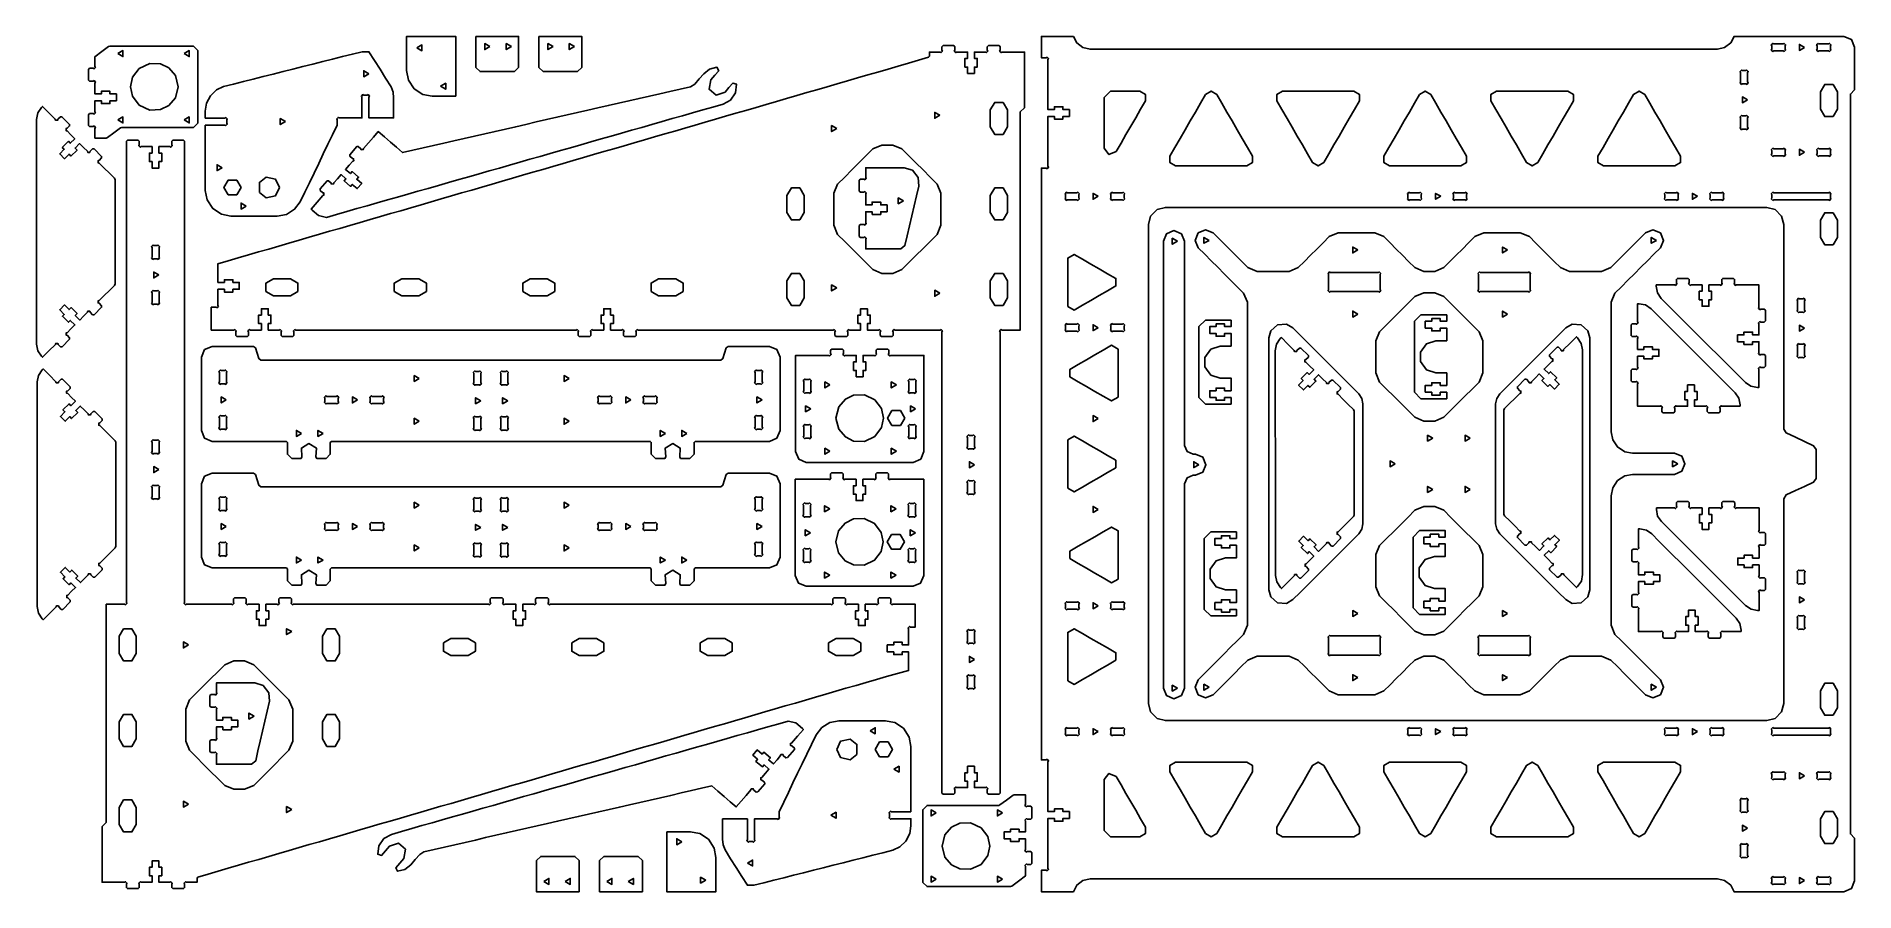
# Model space of a CAD drawing. Extents: x 22 to 872, y 44 to 444.
import ezdxf

# ---------------------------------------------------------------- set-up
doc = ezdxf.new("R2010")
doc.units = 0
doc.header["$MEASUREMENT"] = 0
doc.layers.get('0').update_dxf_attribs({"linetype": 'CONTINUOUS'})

# ---------------------------------------------------------------- blocks, each defined once
blk = doc.blocks.new('BLOCK_FRONT_FRAME')
at = {"color": 0}
for points in [[(871.56, 419.45), (871.56, 424.45), (871.56, 429.45), (871.56, 434.45), (871.56, 439.45), (870.1, 442.99), (866.56, 444.45), (861.89, 444.45), (857.23, 444.45), (852.56, 444.45), (847.89, 444.45), (843.22, 444.45), (838.55, 444.45), (833.88, 444.45), (829.22, 444.45), (824.55, 444.45), (819.88, 444.45), (815.21, 444.45), (813.66, 441.39), (810.82, 439.19), (807.47, 438.45), (802.5, 438.45), (797.53, 438.45), (792.56, 438.45), (787.59, 438.45), (782.62, 438.45), (777.65, 438.45), (772.68, 438.45), (767.72, 438.45), (762.75, 438.45), (757.78, 438.45), (752.81, 438.45), (747.84, 438.45), (742.87, 438.45), (737.9, 438.45), (732.93, 438.45), (727.97, 438.45), (723, 438.45), (718.03, 438.45), (713.06, 438.45), (708.09, 438.45), (703.12, 438.45), (698.15, 438.45), (693.18, 438.45), (688.21, 438.45), (683.25, 438.45), (678.28, 438.45), (673.31, 438.45), (668.34, 438.45), (663.37, 438.45), (658.4, 438.45), (653.43, 438.45), (648.46, 438.45), (643.5, 438.45), (638.53, 438.45), (633.56, 438.45), (628.59, 438.45), (623.62, 438.45), (618.65, 438.45), (613.68, 438.45), (608.71, 438.45), (603.75, 438.45), (598.78, 438.45), (593.81, 438.45), (588.84, 438.45), (583.87, 438.45), (578.9, 438.45), (573.93, 438.45), (568.96, 438.45), (564, 438.45), (559.03, 438.45), (554.06, 438.45), (549.09, 438.45), (544.12, 438.45), (539.15, 438.45), (534.18, 438.45), (529.21, 438.45), (524.25, 438.45), (519.28, 438.45), (514.31, 438.45), (510.96, 439.19), (508.11, 441.39), (506.56, 444.45), (502.81, 444.45), (499.06, 444.45), (495.31, 444.45), (491.56, 444.45), (491.56, 439.45), (491.56, 434.45), (493.8, 434.45), (494.23, 434.7), (494.91, 434.02), (494.66, 433.59), (494.66, 428.91), (494.66, 424.24), (494.66, 419.57), (494.66, 414.9), (494.66, 410.23), (497.66, 410.23), (497.66, 411.5), (501.66, 411.5), (501.66, 410.23), (504.66, 410.23), (504.66, 407.03), (501.66, 407.03), (501.66, 405.75), (497.66, 405.75), (497.66, 407.03), (494.66, 407.03), (494.66, 402.36), (494.66, 397.68), (494.66, 393.01), (494.66, 388.34), (494.66, 383.67), (494.91, 383.23), (494.23, 382.55), (493.8, 382.8), (491.56, 382.8), (491.56, 377.86), (491.56, 372.92), (491.56, 367.98), (491.56, 363.04), (491.56, 358.1), (491.56, 353.16), (491.56, 348.21), (491.56, 343.27), (491.56, 338.33), (491.56, 333.39), (491.56, 328.45), (491.56, 323.51), (491.56, 318.57), (491.56, 313.63), (491.56, 308.69), (491.56, 303.74), (491.56, 298.8), (491.56, 293.86), (491.56, 288.92), (491.56, 283.98), (491.56, 279.04), (491.56, 274.1), (491.56, 269.16), (491.56, 264.22), (491.56, 259.28), (491.56, 254.33), (491.56, 249.39), (491.56, 244.45), (491.56, 239.51), (491.56, 234.57), (491.56, 229.63), (491.56, 224.69), (491.56, 219.75), (491.56, 214.81), (491.56, 209.86), (491.56, 204.92), (491.56, 199.98), (491.56, 195.04), (491.56, 190.1), (491.56, 185.16), (491.56, 180.22), (491.56, 175.28), (491.56, 170.34), (491.56, 165.39), (491.56, 160.45), (491.56, 155.51), (491.56, 150.57), (491.56, 145.63), (491.56, 140.69), (491.56, 135.75), (491.56, 130.81), (491.56, 125.87), (491.56, 120.93), (491.56, 115.98), (491.56, 111.04), (491.56, 106.1), (493.8, 106.1), (494.23, 106.35), (494.91, 105.67), (494.66, 105.24), (494.66, 100.56), (494.66, 95.89), (494.66, 91.22), (494.66, 86.55), (494.66, 81.88), (497.66, 81.88), (497.66, 83.15), (501.66, 83.15), (501.66, 81.88), (504.66, 81.88), (504.66, 78.68), (501.66, 78.68), (501.66, 77.4), (497.66, 77.4), (497.66, 78.68), (494.66, 78.68), (494.66, 74.01), (494.66, 69.33), (494.66, 64.66), (494.66, 59.99), (494.66, 55.32), (494.91, 54.88), (494.23, 54.2), (493.8, 54.45), (491.56, 54.45), (491.56, 49.45), (491.56, 44.45), (495.31, 44.45), (499.06, 44.45), (502.81, 44.45), (506.56, 44.45), (508.11, 47.51), (510.96, 49.72), (514.31, 50.45), (519.28, 50.45), (524.25, 50.45), (529.21, 50.45), (534.18, 50.45), (539.15, 50.45), (544.12, 50.45), (549.09, 50.45), (554.06, 50.45), (559.03, 50.45), (564, 50.45), (568.96, 50.45), (573.93, 50.45), (578.9, 50.45), (583.87, 50.45), (588.84, 50.45), (593.81, 50.45), (598.78, 50.45), (603.75, 50.45), (608.71, 50.45), (613.68, 50.45), (618.65, 50.45), (623.62, 50.45), (628.59, 50.45), (633.56, 50.45), (638.53, 50.45), (643.5, 50.45), (648.46, 50.45), (653.43, 50.45), (658.4, 50.45), (663.37, 50.45), (668.34, 50.45), (673.31, 50.45), (678.28, 50.45), (683.25, 50.45), (688.21, 50.45), (693.18, 50.45), (698.15, 50.45), (703.12, 50.45), (708.09, 50.45), (713.06, 50.45), (718.03, 50.45), (723, 50.45), (727.97, 50.45), (732.93, 50.45), (737.9, 50.45), (742.87, 50.45), (747.84, 50.45), (752.81, 50.45), (757.78, 50.45), (762.75, 50.45), (767.72, 50.45), (772.68, 50.45), (777.65, 50.45), (782.62, 50.45), (787.59, 50.45), (792.56, 50.45), (797.53, 50.45), (802.5, 50.45), (807.47, 50.45), (810.82, 49.72), (813.66, 47.51), (815.21, 44.45), (819.88, 44.45), (824.55, 44.45), (829.22, 44.45), (833.88, 44.45), (838.55, 44.45), (843.22, 44.45), (847.89, 44.45), (852.56, 44.45), (857.23, 44.45), (861.89, 44.45), (866.56, 44.45), (870.1, 45.92), (871.56, 49.45), (871.56, 54.45), (871.56, 59.45), (871.56, 64.45), (871.56, 69.45), (869.56, 71.45), (869.56, 76.39), (869.56, 81.34), (869.56, 86.28), (869.56, 91.22), (869.56, 96.17), (869.56, 101.11), (869.56, 106.05), (869.56, 110.99), (869.56, 115.94), (869.56, 120.88), (869.56, 125.82), (869.56, 130.77), (869.56, 135.71), (869.56, 140.65), (869.56, 145.59), (869.56, 150.54), (869.56, 155.48), (869.56, 160.42), (869.56, 165.37), (869.56, 170.31), (869.56, 175.25), (869.56, 180.19), (869.56, 185.14), (869.56, 190.08), (869.56, 195.02), (869.56, 199.97), (869.56, 204.91), (869.56, 209.85), (869.56, 214.79), (869.56, 219.74), (869.56, 224.68), (869.56, 229.62), (869.56, 234.57), (869.56, 239.51), (869.56, 244.45), (869.56, 249.39), (869.56, 254.34), (869.56, 259.28), (869.56, 264.22), (869.56, 269.17), (869.56, 274.11), (869.56, 279.05), (869.56, 283.99), (869.56, 288.94), (869.56, 293.88), (869.56, 298.82), (869.56, 303.77), (869.56, 308.71), (869.56, 313.65), (869.56, 318.59), (869.56, 323.54), (869.56, 328.48), (869.56, 333.42), (869.56, 338.37), (869.56, 343.31), (869.56, 348.25), (869.56, 353.19), (869.56, 358.14), (869.56, 363.08), (869.56, 368.02), (869.56, 372.97), (869.56, 377.91), (869.56, 382.85), (869.56, 387.79), (869.56, 392.74), (869.56, 397.68), (869.56, 402.62), (869.56, 407.57), (869.56, 412.51), (869.56, 417.45), (871.56, 419.45)], [(848.16, 439.27), (845.76, 440.66), (845.76, 437.89), (848.16, 439.27)], [(821.52, 414.75), (819.12, 416.14), (819.12, 413.37), (821.52, 414.75)], [(848.16, 390.23), (845.76, 391.62), (845.76, 388.85), (848.16, 390.23)], [(518.16, 369.63), (515.76, 371.01), (515.76, 368.24), (518.16, 369.63)], [(678.16, 369.63), (675.76, 371.01), (675.76, 368.24), (678.16, 369.63)], [(798.16, 369.63), (795.76, 371.01), (795.76, 368.24), (798.16, 369.63)], [(518.16, 308.2), (515.76, 309.59), (515.76, 306.82), (518.16, 308.2)], [(848.16, 307.98), (845.76, 309.36), (845.76, 306.59), (848.16, 307.98)], [(518.16, 265.7), (515.76, 267.08), (515.76, 264.31), (518.16, 265.7)], [(518.16, 223.19), (515.76, 224.58), (515.76, 221.81), (518.16, 223.19)], [(518.16, 178.17), (515.76, 179.56), (515.76, 176.78), (518.16, 178.17)], [(848.16, 180.93), (845.76, 182.31), (845.76, 179.54), (848.16, 180.93)], [(518.16, 119.28), (515.76, 120.66), (515.76, 117.89), (518.16, 119.28)], [(678.16, 119.28), (675.76, 120.66), (675.76, 117.89), (678.16, 119.28)], [(798.16, 119.28), (795.76, 120.66), (795.76, 117.89), (798.16, 119.28)], [(491.56, 106.1), (491.56, 106.11)], [(848.16, 98.67), (845.76, 100.06), (845.76, 97.29), (848.16, 98.67)], [(821.52, 74.15), (819.12, 75.54), (819.12, 72.77), (821.52, 74.15)], [(848.16, 49.63), (845.76, 51.02), (845.76, 48.25), (848.16, 49.63)]]:
    blk.add_lwpolyline(points, dxfattribs=at)
for points in [[(833.73, 440.92), (833.29, 441.17), (832.61, 440.49), (832.86, 440.06), (832.86, 438.49), (832.61, 438.06), (833.29, 437.37), (833.73, 437.62), (838.2, 437.62), (838.63, 437.37), (839.31, 438.06), (839.06, 438.49), (839.06, 440.06), (839.31, 440.49), (838.63, 441.17), (838.2, 440.92)], [(854.49, 441.17), (853.81, 440.49), (854.06, 440.06), (854.06, 438.49), (853.81, 438.06), (854.49, 437.37), (854.93, 437.62), (859.4, 437.62), (859.83, 437.37), (860.51, 438.06), (860.26, 438.49), (860.26, 440.06), (860.51, 440.49), (859.83, 441.17), (859.4, 440.92), (854.93, 440.92)], [(821.57, 427.59), (821.82, 428.02), (821.13, 428.7), (820.7, 428.45), (819.13, 428.45), (818.7, 428.7), (818.02, 428.02), (818.27, 427.59), (818.27, 423.12), (818.02, 422.68), (818.7, 422), (819.13, 422.25), (820.7, 422.25), (821.13, 422), (821.82, 422.68), (821.57, 423.12)], [(523.9, 418.81), (520.9, 415.81), (520.9, 411.06), (520.9, 406.31), (520.9, 401.57), (520.9, 396.82), (520.9, 392.08), (523.12, 389.18), (526.5, 390.58), (528.78, 394.53), (531.07, 398.49), (533.35, 402.44), (535.63, 406.4), (537.92, 410.35), (540.2, 414.31), (540.2, 417.31), (537.6, 418.81), (533.03, 418.81), (528.47, 418.81)], [(568.3, 417.31), (570.9, 418.81), (573.5, 417.31), (575.88, 413.17), (578.27, 409.04), (580.66, 404.91), (583.04, 400.78), (585.43, 396.65), (587.81, 392.51), (590.2, 388.38), (590.2, 385.38), (587.6, 383.88), (582.83, 383.88), (578.06, 383.88), (573.29, 383.88), (568.51, 383.88), (563.74, 383.88), (558.97, 383.88), (554.2, 383.88), (551.6, 385.38), (551.6, 388.38), (553.99, 392.51), (556.37, 396.65), (558.76, 400.78), (561.14, 404.91), (563.53, 409.04), (565.92, 413.17)], [(640.2, 414.31), (640.2, 417.31), (637.6, 418.81), (632.83, 418.81), (628.06, 418.81), (623.29, 418.81), (618.51, 418.81), (613.74, 418.81), (608.97, 418.81), (604.2, 418.81), (601.6, 417.31), (601.6, 414.31), (603.99, 410.17), (606.37, 406.04), (608.76, 401.91), (611.14, 397.78), (613.53, 393.65), (615.92, 389.51), (618.3, 385.38), (620.9, 383.88), (623.5, 385.38), (625.88, 389.51), (628.27, 393.65), (630.66, 397.78), (633.04, 401.91), (635.43, 406.04), (637.81, 410.17)], [(668.3, 417.31), (670.9, 418.81), (673.5, 417.31), (675.88, 413.17), (678.27, 409.04), (680.66, 404.91), (683.04, 400.78), (685.43, 396.65), (687.81, 392.51), (690.2, 388.38), (690.2, 385.38), (687.6, 383.88), (682.83, 383.88), (678.06, 383.88), (673.29, 383.88), (668.51, 383.88), (663.74, 383.88), (658.97, 383.88), (654.2, 383.88), (651.6, 385.38), (651.6, 388.38), (653.99, 392.51), (656.37, 396.65), (658.76, 400.78), (661.14, 404.91), (663.53, 409.04), (665.92, 413.17)], [(740.2, 414.31), (740.2, 417.31), (737.6, 418.81), (732.83, 418.81), (728.06, 418.81), (723.29, 418.81), (718.51, 418.81), (713.74, 418.81), (708.97, 418.81), (704.2, 418.81), (701.6, 417.31), (701.6, 414.31), (703.99, 410.17), (706.37, 406.04), (708.76, 401.91), (711.14, 397.78), (713.53, 393.65), (715.92, 389.51), (718.3, 385.38), (720.9, 383.88), (723.5, 385.38), (725.88, 389.51), (728.27, 393.65), (730.66, 397.78), (733.04, 401.91), (735.43, 406.04), (737.81, 410.17)], [(790.2, 388.38), (790.2, 385.38), (787.6, 383.88), (782.83, 383.88), (778.06, 383.88), (773.29, 383.88), (768.51, 383.88), (763.74, 383.88), (758.97, 383.88), (754.2, 383.88), (751.6, 385.38), (751.6, 388.38), (753.99, 392.51), (756.37, 396.65), (758.76, 400.78), (761.14, 404.91), (763.53, 409.04), (765.92, 413.17), (768.3, 417.31), (770.9, 418.81), (773.5, 417.31), (775.88, 413.17), (778.27, 409.04), (780.66, 404.91), (783.04, 400.78), (785.43, 396.65), (787.81, 392.51)], [(855.56, 418.45), (855.56, 414.45), (855.56, 410.45), (857.61, 406.96), (861.52, 406.96), (863.56, 410.45), (863.56, 414.45), (863.56, 418.45), (861.52, 421.94), (857.61, 421.94)], [(821.57, 401.92), (821.57, 406.39), (821.82, 406.82), (821.13, 407.5), (820.7, 407.25), (819.13, 407.25), (818.7, 407.5), (818.02, 406.82), (818.27, 406.39), (818.27, 401.92), (818.02, 401.48), (818.7, 400.8), (819.13, 401.05), (820.7, 401.05), (821.13, 400.8), (821.82, 401.48)], [(833.73, 391.88), (833.29, 392.13), (832.61, 391.45), (832.86, 391.02), (832.86, 389.45), (832.61, 389.02), (833.29, 388.33), (833.73, 388.58), (838.2, 388.58), (838.63, 388.33), (839.31, 389.02), (839.06, 389.45), (839.06, 391.02), (839.31, 391.45), (838.63, 392.13), (838.2, 391.88)], [(860.26, 389.45), (860.26, 391.02), (860.51, 391.45), (859.83, 392.13), (859.4, 391.88), (854.93, 391.88), (854.49, 392.13), (853.81, 391.45), (854.06, 391.02), (854.06, 389.45), (853.81, 389.02), (854.49, 388.33), (854.93, 388.58), (859.4, 388.58), (859.83, 388.33), (860.51, 389.02)], [(509.31, 370.84), (509.06, 370.41), (509.06, 368.84), (509.31, 368.41), (508.63, 367.73), (508.2, 367.98), (503.73, 367.98), (503.29, 367.73), (502.61, 368.41), (502.86, 368.84), (502.86, 370.41), (502.61, 370.84), (503.29, 371.53), (503.73, 371.28), (508.2, 371.28), (508.63, 371.53)], [(524.49, 367.73), (523.81, 368.41), (524.06, 368.84), (524.06, 370.41), (523.81, 370.84), (524.49, 371.53), (524.93, 371.28), (529.4, 371.28), (529.83, 371.53), (530.51, 370.84), (530.26, 370.41), (530.26, 368.84), (530.51, 368.41), (529.83, 367.73), (529.4, 367.98), (524.93, 367.98)], [(662.61, 368.41), (662.86, 368.84), (662.86, 370.41), (662.61, 370.84), (663.29, 371.53), (663.73, 371.28), (668.2, 371.28), (668.63, 371.53), (669.31, 370.84), (669.06, 370.41), (669.06, 368.84), (669.31, 368.41), (668.63, 367.73), (668.2, 367.98), (663.73, 367.98), (663.29, 367.73)], [(689.83, 367.73), (689.4, 367.98), (684.93, 367.98), (684.49, 367.73), (683.81, 368.41), (684.06, 368.84), (684.06, 370.41), (683.81, 370.84), (684.49, 371.53), (684.93, 371.28), (689.4, 371.28), (689.83, 371.53), (690.51, 370.84), (690.26, 370.41), (690.26, 368.84), (690.51, 368.41)], [(789.31, 368.41), (789.06, 368.84), (789.06, 370.41), (789.31, 370.84), (788.63, 371.53), (788.2, 371.28), (783.73, 371.28), (783.29, 371.53), (782.61, 370.84), (782.86, 370.41), (782.86, 368.84), (782.61, 368.41), (783.29, 367.73), (783.73, 367.98), (788.2, 367.98), (788.63, 367.73)], [(809.4, 367.98), (809.83, 367.73), (810.51, 368.41), (810.26, 368.84), (810.26, 370.41), (810.51, 370.84), (809.83, 371.53), (809.4, 371.28), (804.93, 371.28), (804.49, 371.53), (803.81, 370.84), (804.06, 370.41), (804.06, 368.84), (803.81, 368.41), (804.49, 367.73), (804.93, 367.98)], [(833.29, 367.73), (832.61, 368.41), (832.86, 368.84), (832.86, 370.41), (832.61, 370.84), (833.29, 371.53), (833.73, 371.28), (838.01, 371.28), (842.28, 371.28), (846.56, 371.28), (850.84, 371.28), (855.12, 371.28), (859.4, 371.28), (859.83, 371.53), (860.51, 370.84), (860.26, 370.41), (860.26, 368.84), (860.51, 368.41), (859.83, 367.73), (859.4, 367.98), (855.12, 367.98), (850.84, 367.98), (846.56, 367.98), (842.28, 367.98), (838.01, 367.98), (833.73, 367.98)], [(853.56, 251.18), (852.41, 252.99), (848.14, 254.98), (843.86, 256.97), (839.59, 258.97), (838.44, 260.78), (838.44, 265.56), (838.44, 270.35), (838.44, 275.13), (838.44, 279.91), (838.44, 284.7), (838.44, 289.48), (838.44, 294.26), (838.44, 299.05), (838.44, 303.83), (838.44, 308.62), (838.44, 313.4), (838.44, 318.18), (838.44, 322.97), (838.44, 327.75), (838.44, 332.53), (838.44, 337.32), (838.44, 342.1), (838.44, 346.88), (838.44, 351.67), (838.44, 356.45), (837.42, 360.36), (834.36, 363.42), (830.46, 364.45), (825.53, 364.45), (820.6, 364.45), (815.67, 364.45), (810.74, 364.45), (805.82, 364.45), (800.89, 364.45), (795.96, 364.45), (791.03, 364.45), (786.1, 364.45), (781.18, 364.45), (776.25, 364.45), (771.32, 364.45), (766.39, 364.45), (761.46, 364.45), (756.54, 364.45), (751.61, 364.45), (746.68, 364.45), (741.75, 364.45), (736.82, 364.45), (731.9, 364.45), (726.97, 364.45), (722.04, 364.45), (717.11, 364.45), (712.18, 364.45), (707.26, 364.45), (702.33, 364.45), (697.4, 364.45), (692.47, 364.45), (687.54, 364.45), (682.62, 364.45), (677.69, 364.45), (672.76, 364.45), (667.83, 364.45), (662.91, 364.45), (657.98, 364.45), (653.05, 364.45), (648.12, 364.45), (643.19, 364.45), (638.27, 364.45), (633.34, 364.45), (628.41, 364.45), (623.48, 364.45), (618.55, 364.45), (613.63, 364.45), (608.7, 364.45), (603.77, 364.45), (598.84, 364.45), (593.91, 364.45), (588.99, 364.45), (584.06, 364.45), (579.13, 364.45), (574.2, 364.45), (569.27, 364.45), (564.35, 364.45), (559.42, 364.45), (554.49, 364.45), (549.56, 364.45), (545.65, 363.43), (542.58, 360.36), (541.56, 356.45), (541.56, 351.47), (541.56, 346.5), (541.56, 341.52), (541.56, 336.54), (541.56, 331.56), (541.56, 326.59), (541.56, 321.61), (541.56, 316.63), (541.56, 311.65), (541.56, 306.67), (541.56, 301.7), (541.56, 296.72), (541.56, 291.74), (541.56, 286.76), (541.56, 281.79), (541.56, 276.81), (541.56, 271.83), (541.56, 266.85), (541.56, 261.87), (541.56, 256.9), (541.56, 251.92), (541.56, 246.94), (541.56, 241.96), (541.56, 236.99), (541.56, 232.01), (541.56, 227.03), (541.56, 222.05), (541.56, 217.07), (541.56, 212.1), (541.56, 207.12), (541.56, 202.14), (541.56, 197.16), (541.56, 192.19), (541.56, 187.21), (541.56, 182.23), (541.56, 177.25), (541.56, 172.27), (541.56, 167.3), (541.56, 162.32), (541.56, 157.34), (541.56, 152.36), (541.56, 147.39), (541.56, 142.41), (541.56, 137.43), (541.56, 132.45), (542.58, 128.54), (545.65, 125.47), (549.56, 124.45), (554.49, 124.45), (559.42, 124.45), (564.35, 124.45), (569.27, 124.45), (574.2, 124.45), (579.13, 124.45), (584.06, 124.45), (588.99, 124.45), (593.91, 124.45), (598.84, 124.45), (603.77, 124.45), (608.7, 124.45), (613.63, 124.45), (618.55, 124.45), (623.48, 124.45), (628.41, 124.45), (633.34, 124.45), (638.27, 124.45), (643.19, 124.45), (648.12, 124.45), (653.05, 124.45), (657.98, 124.45), (662.91, 124.45), (667.83, 124.45), (672.76, 124.45), (677.69, 124.45), (682.62, 124.45), (687.54, 124.45), (692.47, 124.45), (697.4, 124.45), (702.33, 124.45), (707.26, 124.45), (712.18, 124.45), (717.11, 124.45), (722.04, 124.45), (726.97, 124.45), (731.9, 124.45), (736.82, 124.45), (741.75, 124.45), (746.68, 124.45), (751.61, 124.45), (756.54, 124.45), (761.46, 124.45), (766.39, 124.45), (771.32, 124.45), (776.25, 124.45), (781.18, 124.45), (786.1, 124.45), (791.03, 124.45), (795.96, 124.45), (800.89, 124.45), (805.82, 124.45), (810.74, 124.45), (815.67, 124.45), (820.6, 124.45), (825.53, 124.45), (830.46, 124.45), (834.36, 125.48), (837.42, 128.54), (838.44, 132.45), (838.44, 137.24), (838.44, 142.03), (838.44, 146.82), (838.44, 151.61), (838.44, 156.39), (838.44, 161.18), (838.44, 165.97), (838.44, 170.76), (838.44, 175.55), (838.44, 180.34), (838.44, 185.13), (838.44, 189.91), (838.44, 194.7), (838.44, 199.49), (838.44, 204.28), (838.44, 209.07), (838.44, 213.86), (838.44, 218.65), (838.44, 223.43), (838.44, 228.22), (839.6, 230.04), (843.87, 232), (848.13, 233.96), (852.4, 235.92), (853.56, 237.73), (853.56, 242.22), (853.56, 246.7)], [(863.56, 350.45), (863.56, 354.45), (863.56, 358.45), (861.52, 361.94), (857.61, 361.94), (855.56, 358.45), (855.56, 354.45), (855.56, 350.45), (857.61, 346.96), (861.52, 346.96)], [(503.87, 318.18), (506.91, 316.43), (510.81, 318.68), (514.72, 320.93), (518.62, 323.19), (522.53, 325.44), (526.43, 327.7), (526.43, 331.21), (522.53, 333.46), (518.62, 335.71), (514.72, 337.97), (510.81, 340.22), (506.91, 342.48), (503.87, 340.73), (503.87, 336.22), (503.87, 331.71), (503.87, 327.2), (503.87, 322.69)], [(848.46, 321.24), (848.21, 320.81), (848.21, 316.34), (848.46, 315.91), (847.78, 315.23), (847.35, 315.48), (845.78, 315.48), (845.34, 315.23), (844.66, 315.91), (844.91, 316.34), (844.91, 320.81), (844.66, 321.24), (845.34, 321.93), (845.78, 321.68), (847.35, 321.68), (847.78, 321.93)], [(503.29, 306.3), (502.61, 306.98), (502.86, 307.42), (502.86, 308.99), (502.61, 309.42), (503.29, 310.1), (503.73, 309.85), (508.2, 309.85), (508.63, 310.1), (509.31, 309.42), (509.06, 308.99), (509.06, 307.42), (509.31, 306.98), (508.63, 306.3), (508.2, 306.55), (503.73, 306.55)], [(523.81, 306.98), (524.06, 307.42), (524.06, 308.99), (523.81, 309.42), (524.49, 310.1), (524.93, 309.85), (529.4, 309.85), (529.83, 310.1), (530.51, 309.42), (530.26, 308.99), (530.26, 307.42), (530.51, 306.98), (529.83, 306.3), (529.4, 306.55), (524.93, 306.55), (524.49, 306.3)], [(527.44, 275.68), (524.41, 273.93), (520.5, 276.18), (516.6, 278.43), (512.69, 280.69), (508.79, 282.94), (504.88, 285.2), (504.88, 288.71), (508.79, 290.96), (512.69, 293.21), (516.6, 295.47), (520.5, 297.72), (524.41, 299.98), (527.44, 298.23), (527.44, 293.72), (527.44, 289.21), (527.44, 284.7), (527.44, 280.19)], [(847.78, 300.73), (848.46, 300.04), (848.21, 299.61), (848.21, 295.14), (848.46, 294.71), (847.78, 294.03), (847.35, 294.28), (845.78, 294.28), (845.34, 294.03), (844.66, 294.71), (844.91, 295.14), (844.91, 299.61), (844.66, 300.04), (845.34, 300.73), (845.78, 300.48), (847.35, 300.48)], [(526.43, 242.69), (526.43, 246.2), (522.53, 248.45), (518.62, 250.71), (514.72, 252.96), (510.81, 255.22), (506.91, 257.47), (503.87, 255.72), (503.87, 251.21), (503.87, 246.7), (503.87, 242.19), (503.87, 237.68), (503.87, 233.17), (506.91, 231.42), (510.81, 233.67), (514.72, 235.93), (518.62, 238.18), (522.53, 240.44)], [(504.88, 200.19), (504.88, 203.7), (508.79, 205.95), (512.69, 208.21), (516.6, 210.46), (520.5, 212.72), (524.41, 214.97), (527.44, 213.22), (527.44, 208.71), (527.44, 204.2), (527.44, 199.69), (527.44, 195.18), (527.44, 190.67), (524.41, 188.92), (520.5, 191.17), (516.6, 193.43), (512.69, 195.68), (508.79, 197.94)], [(848.21, 193.76), (848.21, 189.29), (848.46, 188.86), (847.78, 188.18), (847.35, 188.43), (845.78, 188.43), (845.34, 188.18), (844.66, 188.86), (844.91, 189.29), (844.91, 193.76), (844.66, 194.19), (845.34, 194.88), (845.78, 194.63), (847.35, 194.63), (847.78, 194.88), (848.46, 194.19)], [(502.61, 176.95), (502.86, 177.39), (502.86, 178.95), (502.61, 179.39), (503.29, 180.07), (503.73, 179.82), (508.2, 179.82), (508.63, 180.07), (509.31, 179.39), (509.06, 178.95), (509.06, 177.39), (509.31, 176.95), (508.63, 176.27), (508.2, 176.52), (503.73, 176.52), (503.29, 176.27)], [(529.83, 176.27), (529.4, 176.52), (524.93, 176.52), (524.49, 176.27), (523.81, 176.95), (524.06, 177.39), (524.06, 178.95), (523.81, 179.39), (524.49, 180.07), (524.93, 179.82), (529.4, 179.82), (529.83, 180.07), (530.51, 179.39), (530.26, 178.95), (530.26, 177.39), (530.51, 176.95)], [(848.21, 172.56), (848.21, 168.09), (848.46, 167.66), (847.78, 166.98), (847.35, 167.23), (845.78, 167.23), (845.34, 166.98), (844.66, 167.66), (844.91, 168.09), (844.91, 172.56), (844.66, 172.99), (845.34, 173.68), (845.78, 173.43), (847.35, 173.43), (847.78, 173.68), (848.46, 172.99)], [(526.43, 152.64), (526.43, 156.15), (522.53, 158.41), (518.62, 160.66), (514.72, 162.91), (510.81, 165.17), (506.91, 167.42), (503.87, 165.67), (503.87, 161.16), (503.87, 156.65), (503.87, 152.14), (503.87, 147.63), (503.87, 143.12), (506.91, 141.37), (510.81, 143.62), (514.72, 145.88), (518.62, 148.13), (522.53, 150.39)], [(855.56, 138.45), (855.56, 134.45), (855.56, 130.45), (857.61, 126.96), (861.52, 126.96), (863.56, 130.45), (863.56, 134.45), (863.56, 138.45), (861.52, 141.94), (857.61, 141.94)], [(508.63, 117.38), (508.2, 117.63), (503.73, 117.63), (503.29, 117.38), (502.61, 118.06), (502.86, 118.49), (502.86, 120.06), (502.61, 120.49), (503.29, 121.18), (503.73, 120.93), (508.2, 120.93), (508.63, 121.18), (509.31, 120.49), (509.06, 120.06), (509.06, 118.49), (509.31, 118.06)], [(524.06, 120.06), (523.81, 120.49), (524.49, 121.18), (524.93, 120.93), (529.4, 120.93), (529.83, 121.18), (530.51, 120.49), (530.26, 120.06), (530.26, 118.49), (530.51, 118.06), (529.83, 117.38), (529.4, 117.63), (524.93, 117.63), (524.49, 117.38), (523.81, 118.06), (524.06, 118.49)], [(668.63, 121.18), (669.31, 120.49), (669.06, 120.06), (669.06, 118.49), (669.31, 118.06), (668.63, 117.38), (668.2, 117.63), (663.73, 117.63), (663.29, 117.38), (662.61, 118.06), (662.86, 118.49), (662.86, 120.06), (662.61, 120.49), (663.29, 121.18), (663.73, 120.93), (668.2, 120.93)], [(684.49, 121.18), (684.93, 120.93), (689.4, 120.93), (689.83, 121.18), (690.51, 120.49), (690.26, 120.06), (690.26, 118.49), (690.51, 118.06), (689.83, 117.38), (689.4, 117.63), (684.93, 117.63), (684.49, 117.38), (683.81, 118.06), (684.06, 118.49), (684.06, 120.06), (683.81, 120.49)], [(782.86, 120.06), (782.86, 118.49), (782.61, 118.06), (783.29, 117.38), (783.73, 117.63), (788.2, 117.63), (788.63, 117.38), (789.31, 118.06), (789.06, 118.49), (789.06, 120.06), (789.31, 120.49), (788.63, 121.18), (788.2, 120.93), (783.73, 120.93), (783.29, 121.18), (782.61, 120.49)], [(804.06, 120.06), (804.06, 118.49), (803.81, 118.06), (804.49, 117.38), (804.93, 117.63), (809.4, 117.63), (809.83, 117.38), (810.51, 118.06), (810.26, 118.49), (810.26, 120.06), (810.51, 120.49), (809.83, 121.18), (809.4, 120.93), (804.93, 120.93), (804.49, 121.18), (803.81, 120.49)], [(860.51, 120.49), (860.26, 120.06), (860.26, 118.49), (860.51, 118.06), (859.83, 117.38), (859.4, 117.63), (855.12, 117.63), (850.84, 117.63), (846.56, 117.63), (842.28, 117.63), (838.01, 117.63), (833.73, 117.63), (833.29, 117.38), (832.61, 118.06), (832.86, 118.49), (832.86, 120.06), (832.61, 120.49), (833.29, 121.18), (833.73, 120.93), (838.01, 120.93), (842.28, 120.93), (846.56, 120.93), (850.84, 120.93), (855.12, 120.93), (859.4, 120.93), (859.83, 121.18)], [(568.3, 71.6), (570.9, 70.1), (573.5, 71.6), (575.88, 75.73), (578.27, 79.86), (580.66, 83.99), (583.04, 88.13), (585.43, 92.26), (587.81, 96.39), (590.2, 100.52), (590.2, 103.52), (587.6, 105.02), (582.83, 105.02), (578.06, 105.02), (573.29, 105.02), (568.51, 105.02), (563.74, 105.02), (558.97, 105.02), (554.2, 105.02), (551.6, 103.52), (551.6, 100.52), (553.99, 96.39), (556.37, 92.26), (558.76, 88.13), (561.14, 83.99), (563.53, 79.86), (565.92, 75.73)], [(640.2, 74.6), (640.2, 71.6), (637.6, 70.1), (632.83, 70.1), (628.06, 70.1), (623.29, 70.1), (618.51, 70.1), (613.74, 70.1), (608.97, 70.1), (604.2, 70.1), (601.6, 71.6), (601.6, 74.6), (603.99, 78.73), (606.37, 82.86), (608.76, 86.99), (611.14, 91.13), (613.53, 95.26), (615.92, 99.39), (618.3, 103.52), (620.9, 105.02), (623.5, 103.52), (625.88, 99.39), (628.27, 95.26), (630.66, 91.13), (633.04, 86.99), (635.43, 82.86), (637.81, 78.73)], [(654.2, 105.02), (651.6, 103.52), (651.6, 100.52), (653.99, 96.39), (656.37, 92.26), (658.76, 88.13), (661.14, 83.99), (663.53, 79.86), (665.92, 75.73), (668.3, 71.6), (670.9, 70.1), (673.5, 71.6), (675.88, 75.73), (678.27, 79.86), (680.66, 83.99), (683.04, 88.13), (685.43, 92.26), (687.81, 96.39), (690.2, 100.52), (690.2, 103.52), (687.6, 105.02), (682.83, 105.02), (678.06, 105.02), (673.29, 105.02), (668.51, 105.02), (663.74, 105.02), (658.97, 105.02)], [(740.2, 74.6), (740.2, 71.6), (737.6, 70.1), (732.83, 70.1), (728.06, 70.1), (723.29, 70.1), (718.51, 70.1), (713.74, 70.1), (708.97, 70.1), (704.2, 70.1), (701.6, 71.6), (701.6, 74.6), (703.99, 78.73), (706.37, 82.86), (708.76, 86.99), (711.14, 91.13), (713.53, 95.26), (715.92, 99.39), (718.3, 103.52), (720.9, 105.02), (723.5, 103.52), (725.88, 99.39), (728.27, 95.26), (730.66, 91.13), (733.04, 86.99), (735.43, 82.86), (737.81, 78.73)], [(754.2, 105.02), (751.6, 103.52), (751.6, 100.52), (753.99, 96.39), (756.37, 92.26), (758.76, 88.13), (761.14, 83.99), (763.53, 79.86), (765.92, 75.73), (768.3, 71.6), (770.9, 70.1), (773.5, 71.6), (775.88, 75.73), (778.27, 79.86), (780.66, 83.99), (783.04, 88.13), (785.43, 92.26), (787.81, 96.39), (790.2, 100.52), (790.2, 103.52), (787.6, 105.02), (782.83, 105.02), (778.06, 105.02), (773.29, 105.02), (768.51, 105.02), (763.74, 105.02), (758.97, 105.02)], [(523.9, 70.1), (520.9, 73.1), (520.9, 77.84), (520.9, 82.59), (520.9, 87.34), (520.9, 92.08), (520.9, 96.83), (523.12, 99.73), (526.5, 98.33), (528.78, 94.37), (531.07, 90.42), (533.35, 86.46), (535.63, 82.51), (537.92, 78.55), (540.2, 74.6), (540.2, 71.6), (537.6, 70.1), (533.03, 70.1), (528.47, 70.1)], [(832.86, 99.46), (832.61, 99.89), (833.29, 100.57), (833.73, 100.32), (838.2, 100.32), (838.63, 100.57), (839.31, 99.89), (839.06, 99.46), (839.06, 97.89), (839.31, 97.46), (838.63, 96.77), (838.2, 97.02), (833.73, 97.02), (833.29, 96.77), (832.61, 97.46), (832.86, 97.89)], [(859.4, 97.02), (854.93, 97.02), (854.49, 96.77), (853.81, 97.46), (854.06, 97.89), (854.06, 99.46), (853.81, 99.89), (854.49, 100.57), (854.93, 100.32), (859.4, 100.32), (859.83, 100.57), (860.51, 99.89), (860.26, 99.46), (860.26, 97.89), (860.51, 97.46), (859.83, 96.77)], [(821.57, 86.99), (821.57, 82.52), (821.82, 82.08), (821.13, 81.4), (820.7, 81.65), (819.13, 81.65), (818.7, 81.4), (818.02, 82.08), (818.27, 82.52), (818.27, 86.99), (818.02, 87.42), (818.7, 88.1), (819.13, 87.85), (820.7, 87.85), (821.13, 88.1), (821.82, 87.42)], [(855.56, 78.45), (855.56, 74.45), (855.56, 70.45), (857.61, 66.96), (861.52, 66.96), (863.56, 70.45), (863.56, 74.45), (863.56, 78.45), (861.52, 81.94), (857.61, 81.94)], [(821.13, 60.2), (820.7, 60.45), (819.13, 60.45), (818.7, 60.2), (818.02, 60.88), (818.27, 61.32), (818.27, 65.79), (818.02, 66.22), (818.7, 66.9), (819.13, 66.65), (820.7, 66.65), (821.13, 66.9), (821.82, 66.22), (821.57, 65.79), (821.57, 61.32), (821.82, 60.88)], [(838.2, 51.28), (838.63, 51.53), (839.31, 50.85), (839.06, 50.42), (839.06, 48.85), (839.31, 48.42), (838.63, 47.73), (838.2, 47.98), (833.73, 47.98), (833.29, 47.73), (832.61, 48.42), (832.86, 48.85), (832.86, 50.42), (832.61, 50.85), (833.29, 51.53), (833.73, 51.28)], [(859.4, 51.28), (859.83, 51.53), (860.51, 50.85), (860.26, 50.42), (860.26, 48.85), (860.51, 48.42), (859.83, 47.73), (859.4, 47.98), (854.93, 47.98), (854.49, 47.73), (853.81, 48.42), (854.06, 48.85), (854.06, 50.42), (853.81, 50.85), (854.49, 51.53), (854.93, 51.28)]]:
    blk.add_lwpolyline(points, close=True, dxfattribs=at)
blk = doc.blocks.new('BLOCK_PRINT_BED')
at = {"color": 0}
for points in [[(694.07, 138.3), (698.32, 136.55), (702.57, 136.55), (706.83, 136.55), (711.09, 136.55), (715.35, 136.55), (719.59, 138.3), (722.49, 141.2), (725.38, 144.1), (728.28, 146.99), (731.18, 149.89), (734.07, 152.79), (738.32, 154.55), (742.07, 154.55), (745.83, 154.55), (749.59, 154.55), (753.35, 154.55), (757.59, 152.79), (760.84, 149.54), (764.09, 146.29), (767.33, 143.04), (770.58, 139.79), (773.83, 136.55), (777.33, 135.1), (780.83, 136.55), (782.28, 140.05), (780.83, 143.55), (777.8, 146.58), (774.76, 149.61), (771.73, 152.65), (768.69, 155.68), (765.66, 158.72), (762.62, 161.75), (759.59, 164.79), (757.83, 169.03), (757.83, 173.69), (757.83, 178.35), (757.83, 183.01), (757.83, 187.67), (757.83, 192.33), (757.83, 196.98), (757.83, 201.64), (757.83, 206.3), (757.83, 210.96), (757.83, 215.62), (757.83, 220.28), (757.83, 224.94), (757.83, 229.6), (758.53, 233.28), (760.76, 236.67), (764.15, 238.89), (767.83, 239.6), (772.71, 239.6), (777.58, 239.6), (782.46, 239.6), (787.33, 239.6), (790.83, 241.05), (792.28, 244.55), (790.83, 248.05), (787.33, 249.5), (782.46, 249.5), (777.58, 249.5), (772.71, 249.5), (767.83, 249.5), (764.15, 250.2), (760.76, 252.42), (758.53, 255.81), (757.83, 259.5), (757.83, 264.15), (757.83, 268.81), (757.83, 273.47), (757.83, 278.13), (757.83, 282.79), (757.83, 287.45), (757.83, 292.11), (757.83, 296.77), (757.83, 301.42), (757.83, 306.08), (757.83, 310.74), (757.83, 315.4), (757.83, 320.06), (759.59, 324.3), (762.62, 327.34), (765.66, 330.37), (768.69, 333.41), (771.73, 336.44), (774.76, 339.48), (777.8, 342.51), (780.83, 345.55), (782.28, 349.05), (780.83, 352.55), (777.33, 354), (773.83, 352.55), (770.58, 349.3), (767.33, 346.05), (764.09, 342.8), (760.84, 339.55), (757.59, 336.3), (753.35, 334.55), (749.59, 334.55), (745.83, 334.55), (742.07, 334.55), (738.32, 334.55), (734.07, 336.3), (731.18, 339.2), (728.28, 342.1), (725.38, 344.99), (722.49, 347.89), (719.59, 350.79), (715.35, 352.55), (711.09, 352.55), (706.83, 352.55), (702.57, 352.55), (698.32, 352.55), (694.07, 350.79), (691.18, 347.89), (688.28, 344.99), (685.38, 342.1), (682.49, 339.2), (679.59, 336.3), (675.35, 334.55), (672.83, 334.55), (670.32, 334.55), (666.07, 336.3), (663.18, 339.2), (660.28, 342.1), (657.38, 344.99), (654.49, 347.89), (651.59, 350.79), (647.35, 352.55), (643.09, 352.55), (638.83, 352.55), (634.57, 352.55), (630.32, 352.55), (626.07, 350.79), (623.18, 347.89), (620.28, 344.99), (617.38, 342.1), (614.49, 339.2), (611.59, 336.3), (607.35, 334.55), (603.59, 334.55), (599.83, 334.55), (596.07, 334.55), (592.32, 334.55), (588.07, 336.3), (584.83, 339.55), (581.58, 342.8), (578.33, 346.05), (575.08, 349.3), (571.83, 352.55), (568.33, 354), (564.83, 352.55), (563.38, 349.05), (564.83, 345.55), (567.87, 342.51), (570.9, 339.48), (573.94, 336.44), (576.97, 333.41), (580, 330.37), (583.04, 327.34), (586.07, 324.3), (587.83, 320.06), (587.83, 315.19), (587.83, 310.32), (587.83, 305.44), (587.83, 300.57), (587.83, 295.7), (587.83, 290.83), (587.83, 285.96), (587.83, 281.08), (587.83, 276.21), (587.83, 271.34), (587.83, 266.47), (587.83, 261.6), (587.83, 256.73), (587.83, 251.85), (587.83, 246.98), (587.83, 242.11), (587.83, 237.24), (587.83, 232.37), (587.83, 227.49), (587.83, 222.62), (587.83, 217.75), (587.83, 212.88), (587.83, 208.01), (587.83, 203.13), (587.83, 198.26), (587.83, 193.39), (587.83, 188.52), (587.83, 183.65), (587.83, 178.77), (587.83, 173.9), (587.83, 169.03), (586.07, 164.79), (583.04, 161.75), (580, 158.72), (576.97, 155.68), (573.94, 152.65), (570.9, 149.61), (567.87, 146.58), (564.83, 143.55), (563.38, 140.05), (564.83, 136.55), (568.33, 135.1), (571.83, 136.55), (575.08, 139.79), (578.33, 143.04), (581.58, 146.29), (584.83, 149.54), (588.07, 152.79), (592.32, 154.55), (596.07, 154.55), (599.83, 154.55), (603.59, 154.55), (607.35, 154.55), (611.59, 152.79), (614.49, 149.89), (617.38, 146.99), (620.28, 144.1), (623.18, 141.2), (626.07, 138.3), (630.32, 136.55), (634.57, 136.55), (638.83, 136.55), (643.09, 136.55), (647.35, 136.55), (651.59, 138.3), (654.49, 141.2), (657.38, 144.1), (660.28, 146.99), (663.18, 149.89), (666.07, 152.79), (670.32, 154.55), (672.83, 154.55), (675.35, 154.55), (679.59, 152.79), (682.49, 149.89), (685.38, 146.99), (688.28, 144.1), (691.18, 141.2)], [(625.78, 325.91), (625.78, 329.55), (625.78, 333.18), (625.53, 333.61), (626.21, 334.3), (626.65, 334.05), (631.12, 334.05), (635.59, 334.05), (640.07, 334.05), (644.54, 334.05), (649.02, 334.05), (649.45, 334.3), (650.13, 333.61), (649.88, 333.18), (649.88, 329.55), (649.88, 325.91), (650.13, 325.48), (649.45, 324.8), (649.02, 325.05), (644.54, 325.05), (640.07, 325.05), (635.59, 325.05), (631.12, 325.05), (626.65, 325.05), (626.21, 324.8), (625.53, 325.48)], [(695.53, 333.61), (696.21, 334.3), (696.65, 334.05), (701.12, 334.05), (705.59, 334.05), (710.07, 334.05), (714.54, 334.05), (719.02, 334.05), (719.45, 334.3), (720.13, 333.61), (719.88, 333.18), (719.88, 329.55), (719.88, 325.91), (720.13, 325.48), (719.45, 324.8), (719.02, 325.05), (714.54, 325.05), (710.07, 325.05), (705.59, 325.05), (701.12, 325.05), (696.65, 325.05), (696.21, 324.8), (695.53, 325.48), (695.78, 325.91), (695.78, 329.55), (695.78, 333.18)], [(679.59, 266.3), (682.89, 269.6), (686.18, 272.9), (689.48, 276.19), (692.78, 279.49), (696.07, 282.79), (697.83, 287.03), (697.83, 290.79), (697.83, 294.55), (697.83, 298.3), (697.83, 302.06), (696.07, 306.3), (692.78, 309.6), (689.48, 312.9), (686.18, 316.19), (682.89, 319.49), (679.59, 322.79), (675.35, 324.55), (672.83, 324.55), (670.32, 324.55), (666.07, 322.79), (662.78, 319.49), (659.48, 316.19), (656.18, 312.9), (652.89, 309.6), (649.59, 306.3), (647.83, 302.06), (647.83, 298.3), (647.83, 294.55), (647.83, 290.79), (647.83, 287.03), (649.59, 282.79), (652.89, 279.49), (656.18, 276.19), (659.48, 272.9), (662.78, 269.6), (666.07, 266.3), (670.32, 264.55), (672.83, 264.55), (675.35, 264.55)], [(597.83, 185.68), (597.83, 190.58), (597.83, 195.49), (597.83, 200.4), (597.83, 205.3), (597.83, 210.21), (597.83, 215.11), (597.83, 220.02), (597.83, 224.92), (597.83, 229.83), (597.83, 234.73), (597.83, 239.64), (597.83, 244.55), (597.83, 249.45), (597.83, 254.36), (597.83, 259.26), (597.83, 264.17), (597.83, 269.07), (597.83, 273.98), (597.83, 278.88), (597.83, 283.79), (597.83, 288.7), (597.83, 293.6), (597.83, 298.51), (597.83, 303.41), (598.75, 306.77), (601.91, 309.51), (606.08, 309.8), (609.1, 308.08), (612.52, 304.66), (615.94, 301.23), (619.37, 297.81), (622.79, 294.39), (626.21, 290.97), (629.63, 287.55), (633.05, 284.12), (636.48, 280.7), (639.9, 277.28), (641.33, 275.14), (641.83, 272.61), (641.83, 267.93), (641.83, 263.26), (641.83, 258.58), (641.83, 253.9), (641.83, 249.22), (641.83, 244.55), (641.83, 239.87), (641.83, 235.19), (641.83, 230.51), (641.83, 225.83), (641.83, 221.16), (641.83, 216.48), (641.33, 213.95), (639.9, 211.81), (636.48, 208.39), (633.05, 204.97), (629.63, 201.55), (626.21, 198.12), (622.79, 194.7), (619.37, 191.28), (615.94, 187.86), (612.52, 184.43), (609.1, 181.01), (606.08, 179.29), (601.91, 179.58), (598.75, 182.32)], [(747.83, 303.41), (747.83, 298.51), (747.83, 293.6), (747.83, 288.7), (747.83, 283.79), (747.83, 278.88), (747.83, 273.98), (747.83, 269.07), (747.83, 264.17), (747.83, 259.26), (747.83, 254.36), (747.83, 249.45), (747.83, 244.55), (747.83, 239.64), (747.83, 234.73), (747.83, 229.83), (747.83, 224.92), (747.83, 220.02), (747.83, 215.11), (747.83, 210.21), (747.83, 205.3), (747.83, 200.4), (747.83, 195.49), (747.83, 190.58), (747.83, 185.68), (746.92, 182.32), (743.76, 179.58), (739.58, 179.29), (736.56, 181.01), (733.14, 184.43), (729.72, 187.86), (726.3, 191.28), (722.88, 194.7), (719.45, 198.12), (716.03, 201.55), (712.61, 204.97), (709.19, 208.39), (705.76, 211.81), (704.33, 213.95), (703.83, 216.48), (703.83, 221.16), (703.83, 225.83), (703.83, 230.51), (703.83, 235.19), (703.83, 239.87), (703.83, 244.55), (703.83, 249.22), (703.83, 253.9), (703.83, 258.58), (703.83, 263.26), (703.83, 267.93), (703.83, 272.61), (704.33, 275.14), (705.76, 277.28), (709.19, 280.7), (712.61, 284.12), (716.03, 287.55), (719.45, 290.97), (722.88, 294.39), (726.3, 297.81), (729.72, 301.23), (733.14, 304.66), (736.56, 308.08), (739.58, 309.8), (743.76, 309.51), (746.92, 306.77)], [(670.32, 224.55), (672.83, 224.55), (675.35, 224.55), (679.59, 222.79), (682.89, 219.49), (686.18, 216.19), (689.48, 212.9), (692.78, 209.6), (696.07, 206.3), (697.83, 202.06), (697.83, 198.3), (697.83, 194.55), (697.83, 190.79), (697.83, 187.03), (696.07, 182.79), (692.78, 179.49), (689.48, 176.19), (686.18, 172.9), (682.89, 169.6), (679.59, 166.3), (675.35, 164.55), (672.83, 164.55), (670.32, 164.55), (666.07, 166.3), (662.78, 169.6), (659.48, 172.9), (656.18, 176.19), (652.89, 179.49), (649.59, 182.79), (647.83, 187.03), (647.83, 190.79), (647.83, 194.55), (647.83, 198.3), (647.83, 202.06), (649.59, 206.3), (652.89, 209.6), (656.18, 212.9), (659.48, 216.19), (662.78, 219.49), (666.07, 222.79)], [(649.88, 155.91), (649.88, 159.55), (649.88, 163.18), (650.13, 163.61), (649.45, 164.3), (649.02, 164.05), (644.54, 164.05), (640.07, 164.05), (635.59, 164.05), (631.12, 164.05), (626.65, 164.05), (626.21, 164.3), (625.53, 163.61), (625.78, 163.18), (625.78, 159.55), (625.78, 155.91), (625.53, 155.48), (626.21, 154.8), (626.65, 155.05), (631.12, 155.05), (635.59, 155.05), (640.07, 155.05), (644.54, 155.05), (649.02, 155.05), (649.45, 154.8), (650.13, 155.48)], [(719.88, 155.91), (719.88, 159.55), (719.88, 163.18), (720.13, 163.61), (719.45, 164.3), (719.02, 164.05), (714.54, 164.05), (710.07, 164.05), (705.59, 164.05), (701.12, 164.05), (696.65, 164.05), (696.21, 164.3), (695.53, 163.61), (695.78, 163.18), (695.78, 159.55), (695.78, 155.91), (695.53, 155.48), (696.21, 154.8), (696.65, 155.05), (701.12, 155.05), (705.59, 155.05), (710.07, 155.05), (714.54, 155.05), (719.02, 155.05), (719.45, 154.8), (720.13, 155.48)]]:
    blk.add_lwpolyline(points, close=True, dxfattribs=at)
for points in [[(569.93, 349.05), (567.53, 350.43), (567.53, 347.66), (569.93, 349.05)], [(778.93, 349.05), (776.53, 350.43), (776.53, 347.66), (778.93, 349.05)], [(639.43, 344.55), (637.03, 345.93), (637.03, 343.16), (639.43, 344.55)], [(709.43, 344.55), (707.03, 345.93), (707.03, 343.16), (709.43, 344.55)], [(639.43, 314.55), (637.03, 315.93), (637.03, 313.16), (639.43, 314.55)], [(709.43, 314.55), (707.03, 315.93), (707.03, 313.16), (709.43, 314.55)], [(674.43, 256.55), (672.03, 257.93), (672.03, 255.16), (674.43, 256.55)], [(691.93, 256.55), (689.53, 257.93), (689.53, 255.16), (691.93, 256.55)], [(656.93, 244.55), (654.53, 245.93), (654.53, 243.16), (656.93, 244.55)], [(788.93, 244.55), (786.53, 245.93), (786.53, 243.16), (788.93, 244.55)], [(674.43, 232.55), (672.03, 233.93), (672.03, 231.16), (674.43, 232.55)], [(691.93, 232.55), (689.53, 233.93), (689.53, 231.16), (691.93, 232.55)], [(639.43, 174.55), (637.03, 175.93), (637.03, 173.16), (639.43, 174.55)], [(709.43, 174.55), (707.03, 175.93), (707.03, 173.16), (709.43, 174.55)], [(639.43, 144.55), (637.03, 145.93), (637.03, 143.16), (639.43, 144.55)], [(709.43, 144.55), (707.03, 145.93), (707.03, 143.16), (709.43, 144.55)], [(569.93, 140.05), (567.53, 141.43), (567.53, 138.66), (569.93, 140.05)], [(778.93, 140.05), (776.53, 141.43), (776.53, 138.66), (778.93, 140.05)]]:
    blk.add_lwpolyline(points, dxfattribs=at)
blk = doc.blocks.new('BLOCK_PRINT_BED_ADAPTER')
at = {"color": 0}
blk.add_lwpolyline([(548.58, 348.64), (550.03, 352.14), (553.53, 353.58), (557.03, 352.14), (558.48, 348.64), (558.48, 343.86), (558.48, 339.08), (558.48, 334.3), (558.48, 329.53), (558.48, 324.75), (558.48, 319.97), (558.48, 315.19), (558.48, 310.41), (558.48, 305.64), (558.48, 300.86), (558.48, 296.08), (558.48, 291.3), (558.48, 286.53), (558.48, 281.75), (558.48, 276.97), (558.48, 272.19), (558.48, 267.42), (558.48, 262.64), (558.48, 257.86), (558.48, 253.08), (559.65, 250.26), (562.48, 249.08), (563.53, 249.08), (567.03, 247.64), (568.48, 244.14), (567.03, 240.64), (563.53, 239.19), (562.48, 239.19), (559.65, 238.01), (558.48, 235.19), (558.48, 230.41), (558.48, 225.63), (558.48, 220.85), (558.48, 216.08), (558.48, 211.3), (558.48, 206.52), (558.48, 201.74), (558.48, 196.97), (558.48, 192.19), (558.48, 187.41), (558.48, 182.63), (558.48, 177.86), (558.48, 173.08), (558.48, 168.3), (558.48, 163.52), (558.48, 158.75), (558.48, 153.97), (558.48, 149.19), (558.48, 144.41), (558.48, 139.64), (557.03, 136.14), (553.53, 134.69), (550.03, 136.14), (548.58, 139.64), (548.58, 144.61), (548.58, 149.59), (548.58, 154.56), (548.58, 159.54), (548.58, 164.52), (548.58, 169.49), (548.58, 174.47), (548.58, 179.44), (548.58, 184.42), (548.58, 189.4), (548.58, 194.37), (548.58, 199.35), (548.58, 204.33), (548.58, 209.3), (548.58, 214.28), (548.58, 219.25), (548.58, 224.23), (548.58, 229.21), (548.58, 234.18), (548.58, 239.16), (548.58, 244.14), (548.58, 249.11), (548.58, 254.09), (548.58, 259.06), (548.58, 264.04), (548.58, 269.02), (548.58, 273.99), (548.58, 278.97), (548.58, 283.94), (548.58, 288.92), (548.58, 293.9), (548.58, 298.87), (548.58, 303.85), (548.58, 308.83), (548.58, 313.8), (548.58, 318.78), (548.58, 323.75), (548.58, 328.73), (548.58, 333.71), (548.58, 338.68), (548.58, 343.66)], close=True, dxfattribs=at)
for points in [[(555.13, 348.64), (552.73, 350.02), (552.73, 347.25), (555.13, 348.64)], [(565.13, 244.14), (562.73, 245.52), (562.73, 242.75), (565.13, 244.14)], [(555.13, 139.64), (552.73, 141.02), (552.73, 138.25), (555.13, 139.64)]]:
    blk.add_lwpolyline(points, dxfattribs=at)
blk = doc.blocks.new('BLOCK_NEMA17_FIXING_PLATE')
at = {"color": 0}
for points in [[(414.44, 237.75), (414.19, 238.18), (414.19, 239.81), (414.69, 240.31), (419.69, 240.31), (420.19, 239.81), (420.19, 238.18), (419.94, 237.75), (420.62, 237.06), (421.05, 237.31), (424.94, 237.31), (428.82, 237.31), (432.7, 237.31), (436.59, 237.31), (436.59, 232.81), (436.59, 228.31), (436.59, 223.81), (436.59, 219.31), (436.59, 214.81), (436.59, 210.31), (436.59, 205.81), (436.59, 201.31), (436.59, 196.81), (436.59, 192.31), (435.12, 188.78), (431.59, 187.31), (426.59, 187.31), (421.59, 187.31), (416.59, 187.31), (411.59, 187.31), (406.59, 187.31), (401.59, 187.31), (396.59, 187.31), (391.59, 187.31), (386.59, 187.31), (381.59, 187.31), (378.05, 188.78), (376.59, 192.31), (376.59, 196.81), (376.59, 201.31), (376.59, 205.81), (376.59, 210.31), (376.59, 214.81), (376.59, 219.31), (376.59, 223.81), (376.59, 228.31), (376.59, 232.81), (376.59, 237.31), (380.47, 237.31), (384.35, 237.31), (388.24, 237.31), (392.12, 237.31), (392.55, 237.06), (393.24, 237.75), (392.99, 238.18), (392.99, 239.81), (393.49, 240.31), (398.49, 240.31), (398.99, 239.81), (398.99, 238.18), (398.74, 237.75), (399.42, 237.06), (399.85, 237.31), (402.42, 237.31), (404.99, 237.31), (404.99, 234.31), (403.71, 234.31), (403.71, 230.31), (404.99, 230.31), (404.99, 227.31), (408.19, 227.31), (408.19, 230.31), (409.46, 230.31), (409.46, 234.31), (408.19, 234.31), (408.19, 237.31), (410.75, 237.31), (413.32, 237.31), (413.75, 237.06)], [(383.28, 219.56), (382.85, 219.81), (381.28, 219.81), (380.85, 219.56), (380.17, 220.25), (380.42, 220.68), (380.42, 225.15), (380.17, 225.58), (380.85, 226.26), (381.28, 226.01), (382.85, 226.01), (383.28, 226.26), (383.97, 225.58), (383.72, 225.15), (383.72, 220.68), (383.97, 220.25)], [(430.32, 226.01), (431.89, 226.01), (432.32, 226.26), (433.01, 225.58), (432.76, 225.15), (432.76, 220.68), (433.01, 220.25), (432.32, 219.56), (431.89, 219.81), (430.32, 219.81), (429.89, 219.56), (429.21, 220.25), (429.46, 220.68), (429.46, 225.15), (429.21, 225.58), (429.89, 226.26)], [(380.17, 199.05), (380.42, 199.48), (380.42, 203.95), (380.17, 204.38), (380.85, 205.06), (381.28, 204.81), (382.85, 204.81), (383.28, 205.06), (383.97, 204.38), (383.72, 203.95), (383.72, 199.48), (383.97, 199.05), (383.28, 198.36), (382.85, 198.61), (381.28, 198.61), (380.85, 198.36)], [(432.76, 199.48), (433.01, 199.05), (432.32, 198.36), (431.89, 198.61), (430.32, 198.61), (429.89, 198.36), (429.21, 199.05), (429.46, 199.48), (429.46, 203.95), (429.21, 204.38), (429.89, 205.06), (430.32, 204.81), (431.89, 204.81), (432.32, 205.06), (433.01, 204.38), (432.76, 203.95)]]:
    blk.add_lwpolyline(points, close=True, dxfattribs=at)
for points in [[(392.69, 223.51), (390.29, 224.9), (390.29, 222.13), (392.69, 223.51)], [(423.69, 223.51), (421.29, 224.9), (421.29, 222.13), (423.69, 223.51)], [(383.67, 212.31), (381.27, 213.7), (381.27, 210.93), (383.67, 212.31)], [(417.69, 208.01), (416.77, 212.44), (413.64, 216.59), (408.75, 218.9), (403.75, 218.74), (399.85, 216.84), (396.77, 213.19), (395.49, 208.01), (396.77, 202.84), (399.85, 199.19), (403.75, 197.28), (408.75, 197.13), (413.64, 199.44), (416.77, 203.59), (417.69, 208.01)], [(432.71, 212.31), (430.31, 213.7), (430.31, 210.93), (432.71, 212.31)], [(427.59, 208.01), (425.59, 211.48), (421.59, 211.48), (419.59, 208.01), (421.59, 204.55), (425.59, 204.55), (427.59, 208.01)], [(392.69, 192.51), (390.29, 193.9), (390.29, 191.13), (392.69, 192.51)], [(423.69, 192.51), (421.29, 193.9), (421.29, 191.13), (423.69, 192.51)]]:
    blk.add_lwpolyline(points, dxfattribs=at)
blk = doc.blocks.new('BLOCK_NEMA17_FIXING_PLATE001')
at = {"color": 0}
for points in [[(414.55, 295.67), (414.3, 296.1), (414.3, 297.73), (414.8, 298.23), (419.8, 298.23), (420.3, 297.73), (420.3, 296.1), (420.05, 295.67), (420.74, 294.98), (421.17, 295.23), (425.05, 295.23), (428.94, 295.23), (432.82, 295.23), (436.7, 295.23), (436.7, 290.73), (436.7, 286.23), (436.7, 281.73), (436.7, 277.23), (436.7, 272.73), (436.7, 268.23), (436.7, 263.73), (436.7, 259.23), (436.7, 254.73), (436.7, 250.23), (435.24, 246.7), (431.7, 245.23), (426.7, 245.23), (421.7, 245.23), (416.7, 245.23), (411.7, 245.23), (406.7, 245.23), (401.7, 245.23), (396.7, 245.23), (391.7, 245.23), (386.7, 245.23), (381.7, 245.23), (378.17, 246.7), (376.7, 250.23), (376.7, 254.73), (376.7, 259.23), (376.7, 263.73), (376.7, 268.23), (376.7, 272.73), (376.7, 277.23), (376.7, 281.73), (376.7, 286.23), (376.7, 290.73), (376.7, 295.23), (380.59, 295.23), (384.47, 295.23), (388.35, 295.23), (392.24, 295.23), (392.67, 294.98), (393.35, 295.67), (393.1, 296.1), (393.1, 297.73), (393.6, 298.23), (398.6, 298.23), (399.1, 297.73), (399.1, 296.1), (398.85, 295.67), (399.54, 294.98), (399.97, 295.23), (402.54, 295.23), (405.1, 295.23), (405.1, 292.23), (403.83, 292.23), (403.83, 288.23), (405.1, 288.23), (405.1, 285.23), (408.3, 285.23), (408.3, 288.23), (409.58, 288.23), (409.58, 292.23), (408.3, 292.23), (408.3, 295.23), (410.87, 295.23), (413.44, 295.23), (413.87, 294.98)], [(383.4, 277.48), (382.97, 277.73), (381.4, 277.73), (380.97, 277.48), (380.28, 278.17), (380.53, 278.6), (380.53, 283.07), (380.28, 283.5), (380.97, 284.18), (381.4, 283.93), (382.97, 283.93), (383.4, 284.18), (384.08, 283.5), (383.83, 283.07), (383.83, 278.6), (384.08, 278.17)], [(430.44, 283.93), (432.01, 283.93), (432.44, 284.18), (433.12, 283.5), (432.87, 283.07), (432.87, 278.6), (433.12, 278.17), (432.44, 277.48), (432.01, 277.73), (430.44, 277.73), (430.01, 277.48), (429.32, 278.17), (429.57, 278.6), (429.57, 283.07), (429.32, 283.5), (430.01, 284.18)], [(380.28, 256.97), (380.53, 257.4), (380.53, 261.87), (380.28, 262.3), (380.97, 262.98), (381.4, 262.73), (382.97, 262.73), (383.4, 262.98), (384.08, 262.3), (383.83, 261.87), (383.83, 257.4), (384.08, 256.97), (383.4, 256.28), (382.97, 256.53), (381.4, 256.53), (380.97, 256.28)], [(432.87, 257.4), (433.12, 256.97), (432.44, 256.28), (432.01, 256.53), (430.44, 256.53), (430.01, 256.28), (429.32, 256.97), (429.57, 257.4), (429.57, 261.87), (429.32, 262.3), (430.01, 262.98), (430.44, 262.73), (432.01, 262.73), (432.44, 262.98), (433.12, 262.3), (432.87, 261.87)]]:
    blk.add_lwpolyline(points, close=True, dxfattribs=at)
for points in [[(392.8, 281.43), (390.4, 282.82), (390.4, 280.05), (392.8, 281.43)], [(423.8, 281.43), (421.4, 282.82), (421.4, 280.05), (423.8, 281.43)], [(417.8, 265.93), (416.88, 270.36), (413.75, 274.51), (408.87, 276.82), (403.86, 276.66), (399.97, 274.76), (396.88, 271.11), (395.6, 265.93), (396.88, 260.76), (399.97, 257.11), (403.86, 255.2), (408.87, 255.05), (413.75, 257.36), (416.88, 261.51), (417.8, 265.93)], [(383.78, 270.23), (381.38, 271.62), (381.38, 268.85), (383.78, 270.23)], [(427.7, 265.93), (425.7, 269.4), (421.7, 269.4), (419.7, 265.93), (421.7, 262.47), (425.7, 262.47), (427.7, 265.93)], [(432.82, 270.23), (430.42, 271.62), (430.42, 268.85), (432.82, 270.23)], [(392.8, 250.43), (390.4, 251.82), (390.4, 249.05), (392.8, 250.43)], [(423.8, 250.43), (421.4, 251.82), (421.4, 249.05), (423.8, 250.43)]]:
    blk.add_lwpolyline(points, dxfattribs=at)
blk = doc.blocks.new('BLOCK_NEMA17_FIXING_PLATE_Y_AXIS')
at = {"color": 0}
for points in [[(477.16, 46.79), (477.76, 46.99), (480.95, 49.39), (484.14, 51.79), (484.14, 56.32), (483.89, 56.76), (484.57, 57.44), (485, 57.19), (486.64, 57.19), (487.14, 57.69), (487.14, 62.69), (486.64, 63.19), (485, 63.19), (484.57, 62.94), (483.89, 63.62), (484.14, 64.06), (484.14, 66.62), (484.14, 69.19), (481.14, 69.19), (481.14, 67.92), (477.14, 67.92), (477.14, 69.19), (474.14, 69.19), (474.14, 72.39), (477.14, 72.39), (477.14, 73.67), (481.14, 73.67), (481.14, 72.39), (484.14, 72.39), (484.14, 74.96), (484.14, 77.52), (483.89, 77.96), (484.57, 78.64), (485, 78.39), (486.64, 78.39), (487.14, 78.89), (487.14, 83.89), (486.64, 84.39), (485, 84.39), (484.57, 84.14), (483.89, 84.82), (484.14, 85.26), (484.14, 89.79), (481.54, 89.79), (478.93, 89.79), (478.33, 89.59), (475.28, 87.29), (472.23, 84.99), (471.62, 84.79), (466.84, 84.79), (462.06, 84.79), (457.27, 84.79), (452.49, 84.79), (447.7, 84.79), (442.92, 84.79), (438.14, 84.79), (436.14, 82.79), (436.14, 77.93), (436.14, 73.08), (436.14, 68.22), (436.14, 63.36), (436.14, 58.51), (436.14, 53.65), (436.14, 48.79), (438.14, 46.79), (443, 46.79), (447.86, 46.79), (452.71, 46.79), (457.57, 46.79), (462.43, 46.79), (467.29, 46.79), (472.15, 46.79), (477.01, 46.79), (477.16, 46.79), (477.16, 46.79)], [(442.45, 81.29), (440.05, 82.68), (440.05, 79.91), (442.45, 81.29)], [(467.45, 65.79), (466.53, 70.21), (463.4, 74.36), (458.52, 76.68), (453.51, 76.52), (449.62, 74.62), (446.53, 70.97), (445.25, 65.79), (446.53, 60.61), (449.62, 56.97), (453.51, 55.06), (458.52, 54.9), (463.4, 57.22), (466.53, 61.37), (467.45, 65.79)], [(473.45, 81.29), (471.05, 82.68), (471.05, 79.91), (473.45, 81.29)], [(442.45, 50.29), (440.05, 51.68), (440.05, 48.91), (442.45, 50.29)], [(473.45, 50.29), (471.05, 51.68), (471.05, 48.91), (473.45, 50.29)]]:
    blk.add_lwpolyline(points, dxfattribs=at)
blk = doc.blocks.new('BLOCK_NEMA17_FIXING_PLATE_Y_AXIS001')
at = {"color": 0}
for points in [[(56.32, 439.89), (55.72, 439.69), (52.54, 437.29), (49.35, 434.89), (49.35, 430.35), (49.6, 429.92), (48.92, 429.24), (48.48, 429.49), (46.85, 429.49), (46.35, 428.99), (46.35, 423.99), (46.85, 423.49), (48.48, 423.49), (48.92, 423.74), (49.6, 423.05), (49.35, 422.62), (49.35, 420.05), (49.35, 417.49), (52.35, 417.49), (52.35, 418.76), (56.35, 418.76), (56.35, 417.49), (59.35, 417.49), (59.35, 414.29), (56.35, 414.29), (56.35, 413.01), (52.35, 413.01), (52.35, 414.29), (49.35, 414.29), (49.35, 411.72), (49.35, 409.15), (49.6, 408.72), (48.92, 408.04), (48.48, 408.29), (46.85, 408.29), (46.35, 407.79), (46.35, 402.79), (46.85, 402.29), (48.48, 402.29), (48.92, 402.54), (49.6, 401.85), (49.35, 401.42), (49.35, 396.89), (51.95, 396.89), (54.55, 396.89), (55.15, 397.09), (58.2, 399.39), (61.26, 401.69), (61.86, 401.89), (66.64, 401.89), (71.43, 401.89), (76.21, 401.89), (81, 401.89), (85.78, 401.89), (90.56, 401.89), (95.35, 401.89), (97.35, 403.89), (97.35, 408.74), (97.35, 413.6), (97.35, 418.46), (97.35, 423.31), (97.35, 428.17), (97.35, 433.03), (97.35, 437.89), (95.35, 439.89), (90.49, 439.89), (85.63, 439.89), (80.77, 439.89), (75.91, 439.89), (71.05, 439.89), (66.19, 439.89), (61.33, 439.89), (56.47, 439.89), (56.33, 439.89), (56.32, 439.89)], [(60.03, 436.39), (62.43, 435), (62.43, 437.77), (60.03, 436.39)], [(91.03, 436.39), (93.43, 435), (93.43, 437.77), (91.03, 436.39)], [(66.03, 420.89), (66.95, 416.46), (70.08, 412.31), (74.96, 410), (79.97, 410.16), (83.86, 412.06), (86.95, 415.71), (88.23, 420.89), (86.95, 426.06), (83.86, 429.71), (79.97, 431.62), (74.96, 431.77), (70.08, 429.46), (66.95, 425.31), (66.03, 420.89)], [(60.03, 405.39), (62.43, 404), (62.43, 406.77), (60.03, 405.39)], [(91.03, 405.39), (93.43, 404), (93.43, 406.77), (91.03, 405.39)]]:
    blk.add_lwpolyline(points, dxfattribs=at)
blk = doc.blocks.new('BLOCK_Z_AXIS_TOP')
at = {"color": 0}
blk.add_lwpolyline([(100.9, 402.94), (100.9, 398.58), (100.9, 394.22), (100.9, 389.86), (100.9, 385.5), (100.9, 381.14), (100.9, 376.78), (100.9, 372.42), (101.74, 368), (104.41, 363.93), (108.48, 361.26), (112.9, 360.42), (117.22, 360.42), (121.54, 360.42), (125.86, 360.42), (130.19, 360.42), (134.51, 360.42), (138.78, 361.2), (142.6, 363.56), (145.23, 367.02), (147.39, 371.51), (149.56, 375.99), (151.72, 380.48), (153.89, 384.97), (156.05, 389.46), (158.22, 393.95), (160.38, 398.44), (162.55, 402.93), (162.55, 405.42), (162.3, 405.85), (162.98, 406.54), (163.42, 406.28), (166.97, 406.28), (170.52, 406.28), (174.08, 406.28), (174.08, 411.18), (174.08, 416.07), (173.83, 416.5), (174.51, 417.18), (174.94, 416.93), (176.51, 416.93), (176.94, 417.18), (177.63, 416.5), (177.38, 416.07), (177.38, 411.18), (177.38, 406.28), (181.22, 406.28), (185.06, 406.28), (188.9, 406.28), (188.9, 411.02), (188.9, 415.75), (188.62, 418.35), (187.77, 420.83), (185.17, 424.94), (182.57, 429.06), (179.98, 433.17), (177.38, 437.28), (174.28, 437.28), (169.65, 436.12), (165.02, 434.95), (160.39, 433.79), (155.76, 432.62), (151.13, 431.46), (146.5, 430.29), (141.87, 429.13), (137.24, 427.96), (132.61, 426.8), (127.98, 425.63), (123.35, 424.47), (118.72, 423.3), (114.09, 422.14), (109.47, 420.97), (106.1, 419.37), (103.28, 416.65), (101.48, 413.16), (100.9, 409.48), (100.9, 406.24), (105.47, 406.24), (110.03, 406.24), (110.47, 406.49), (111.15, 405.81), (110.9, 405.37), (110.9, 403.81), (111.15, 403.37), (110.47, 402.69), (110.03, 402.94), (105.47, 402.94)], close=True, dxfattribs=at)
for points in [[(177.33, 426.93), (174.93, 428.32), (174.93, 425.55), (177.33, 426.93)], [(138.33, 404.59), (135.93, 405.98), (135.93, 403.2), (138.33, 404.59)], [(108.85, 383.03), (106.45, 384.41), (106.45, 381.64), (108.85, 383.03)], [(117.6, 373.79), (115.6, 377.25), (111.6, 377.25), (109.6, 373.79), (111.6, 370.33), (115.6, 370.33), (117.6, 373.79)], [(135.6, 373.79), (133.78, 377.65), (129.32, 378.62), (126.18, 376.12), (126.18, 371.45), (129.32, 368.95), (133.78, 369.92), (135.6, 373.79)], [(120, 365.09), (117.6, 366.47), (117.6, 363.7), (120, 365.09)]]:
    blk.add_lwpolyline(points, dxfattribs=at)
blk = doc.blocks.new('BLOCK_Z_AXIS_TOP001')
at = {"color": 0}
blk.add_lwpolyline([(430.65, 81.84), (430.65, 86.2), (430.65, 90.56), (430.65, 94.92), (430.65, 99.28), (430.65, 103.64), (430.65, 108), (430.65, 112.36), (429.81, 116.78), (427.14, 120.85), (423.07, 123.52), (418.65, 124.36), (414.33, 124.36), (410.01, 124.36), (405.69, 124.36), (401.37, 124.36), (397.05, 124.36), (392.78, 123.58), (388.95, 121.22), (386.33, 117.76), (384.16, 113.27), (382, 108.78), (379.83, 104.29), (377.67, 99.8), (375.5, 95.32), (373.34, 90.83), (371.17, 86.34), (369.01, 81.85), (369, 79.36), (369.25, 78.92), (368.57, 78.24), (368.14, 78.49), (364.59, 78.49), (361.03, 78.49), (357.48, 78.49), (357.48, 73.6), (357.48, 68.71), (357.73, 68.28), (357.05, 67.59), (356.61, 67.84), (355.04, 67.84), (354.61, 67.59), (353.93, 68.28), (354.18, 68.71), (354.18, 73.6), (354.18, 78.49), (350.34, 78.49), (346.5, 78.49), (342.65, 78.49), (342.65, 73.76), (342.65, 69.03), (342.94, 66.43), (343.78, 63.95), (346.38, 59.83), (348.98, 55.72), (351.58, 51.61), (354.18, 47.49), (357.27, 47.49), (361.9, 48.66), (366.53, 49.82), (371.16, 50.99), (375.79, 52.15), (380.42, 53.32), (385.05, 54.48), (389.68, 55.65), (394.31, 56.81), (398.94, 57.98), (403.57, 59.14), (408.2, 60.31), (412.83, 61.47), (417.46, 62.64), (422.09, 63.8), (425.45, 65.41), (428.28, 68.13), (430.08, 71.62), (430.65, 75.3), (430.65, 78.54), (426.09, 78.54), (421.52, 78.54), (421.09, 78.29), (420.4, 78.97), (420.65, 79.4), (420.65, 80.97), (420.4, 81.4), (421.09, 82.09), (421.52, 81.84), (426.09, 81.84)], close=True, dxfattribs=at)
for points in [[(411.55, 119.69), (413.95, 118.31), (413.95, 121.08), (411.55, 119.69)], [(395.95, 110.99), (397.78, 107.13), (402.23, 106.16), (405.38, 108.66), (405.38, 113.32), (402.23, 115.82), (397.78, 114.85), (395.95, 110.99)], [(413.95, 110.99), (415.95, 107.52), (419.95, 107.52), (421.95, 110.99), (419.95, 114.45), (415.95, 114.45), (413.95, 110.99)], [(422.7, 101.75), (425.1, 100.36), (425.1, 103.13), (422.7, 101.75)], [(393.23, 80.19), (395.63, 78.8), (395.63, 81.57), (393.23, 80.19)], [(354.23, 57.84), (356.63, 56.46), (356.63, 59.23), (354.23, 57.84)]]:
    blk.add_lwpolyline(points, dxfattribs=at)
blk = doc.blocks.new('BLOCK_Y_AXIS_BASE')
at = {"color": 0}
for points in [[(329.32, 249.05), (329.32, 251.8), (329.32, 254.55), (329.82, 255.05), (334.78, 255.05), (339.73, 255.05), (344.68, 255.05), (349.64, 255.05), (354.59, 255.05), (359.54, 255.05), (364.49, 255.05), (368.03, 256.51), (369.49, 260.05), (369.49, 264.96), (369.49, 269.87), (369.49, 274.79), (369.49, 279.7), (369.49, 284.61), (369.49, 289.52), (369.49, 294.44), (368.03, 297.97), (364.49, 299.44), (359.68, 299.44), (354.86, 299.44), (350.05, 299.44), (345.23, 299.44), (344.28, 298.74), (343.49, 296.24), (342.71, 293.75), (341.76, 293.05), (341.75, 293.05), (336.76, 293.05), (331.76, 293.05), (326.76, 293.05), (321.77, 293.05), (316.77, 293.05), (311.77, 293.05), (306.77, 293.05), (301.78, 293.05), (296.78, 293.05), (291.78, 293.05), (286.79, 293.05), (281.79, 293.05), (276.79, 293.05), (271.8, 293.05), (266.8, 293.05), (261.8, 293.05), (256.8, 293.05), (251.81, 293.05), (246.81, 293.05), (241.81, 293.05), (236.82, 293.05), (231.82, 293.05), (226.82, 293.05), (221.82, 293.05), (216.83, 293.05), (211.83, 293.05), (206.83, 293.05), (201.84, 293.05), (196.84, 293.05), (191.84, 293.05), (186.84, 293.05), (181.85, 293.05), (176.85, 293.05), (171.85, 293.05), (166.86, 293.05), (161.86, 293.05), (156.86, 293.05), (151.86, 293.05), (146.87, 293.05), (141.87, 293.05), (136.87, 293.05), (131.88, 293.05), (126.88, 293.05), (125.93, 293.75), (125.14, 296.24), (124.36, 298.74), (123.41, 299.44), (118.59, 299.44), (113.78, 299.44), (108.96, 299.44), (104.14, 299.44), (100.61, 297.97), (99.14, 294.44), (99.14, 289.52), (99.14, 284.61), (99.14, 279.7), (99.14, 274.79), (99.14, 269.87), (99.14, 264.96), (99.14, 260.05), (100.61, 256.51), (104.14, 255.05), (109.14, 255.05), (114.09, 255.05), (119.04, 255.05), (123.98, 255.05), (128.93, 255.05), (133.87, 255.05), (138.82, 255.05), (139.32, 254.55), (139.32, 251.8), (139.32, 249.05), (141.32, 247.05), (145.63, 247.05), (146.05, 247.83), (145.83, 251.9), (149.32, 254), (152.81, 251.9), (152.59, 247.83), (153, 247.05), (157.32, 247.05), (159.32, 249.05), (159.32, 251.8), (159.32, 254.55), (159.82, 255.05), (164.78, 255.05), (169.75, 255.05), (174.72, 255.05), (179.68, 255.05), (184.65, 255.05), (189.62, 255.05), (194.59, 255.05), (199.55, 255.05), (204.52, 255.05), (209.49, 255.05), (214.45, 255.05), (219.42, 255.05), (224.39, 255.05), (229.35, 255.05), (234.32, 255.05), (239.29, 255.05), (244.25, 255.05), (249.22, 255.05), (254.19, 255.05), (259.15, 255.05), (264.12, 255.05), (269.09, 255.05), (274.05, 255.05), (279.02, 255.05), (283.99, 255.05), (288.95, 255.05), (293.92, 255.05), (298.89, 255.05), (303.86, 255.05), (308.82, 255.05), (309.32, 254.55), (309.32, 251.8), (309.32, 249.05), (311.32, 247.05), (315.64, 247.05), (316.05, 247.83), (315.83, 251.9), (319.32, 254), (322.81, 251.9), (322.59, 247.83), (323.01, 247.05), (327.32, 247.05)], [(108.36, 288.14), (107.93, 288.39), (107.24, 287.7), (107.49, 287.27), (107.49, 282.8), (107.24, 282.37), (107.93, 281.69), (108.36, 281.94), (109.93, 281.94), (110.36, 281.69), (111.04, 282.37), (110.79, 282.8), (110.79, 287.27), (111.04, 287.7), (110.36, 288.39), (109.93, 288.14)], [(227.24, 287.75), (228.8, 287.75), (229.24, 288), (229.92, 287.32), (229.67, 286.88), (229.67, 282.42), (229.92, 281.98), (229.24, 281.3), (228.8, 281.55), (227.24, 281.55), (226.8, 281.3), (226.12, 281.98), (226.37, 282.42), (226.37, 286.88), (226.12, 287.32), (226.8, 288)], [(242.27, 286.88), (242.27, 282.42), (242.52, 281.98), (241.84, 281.3), (241.4, 281.55), (239.84, 281.55), (239.4, 281.3), (238.72, 281.98), (238.97, 282.42), (238.97, 286.88), (238.72, 287.32), (239.4, 288), (239.84, 287.75), (241.4, 287.75), (241.84, 288), (242.52, 287.32)], [(360.28, 281.94), (358.71, 281.94), (358.28, 281.69), (357.59, 282.37), (357.84, 282.8), (357.84, 287.27), (357.59, 287.7), (358.28, 288.39), (358.71, 288.14), (360.28, 288.14), (360.71, 288.39), (361.39, 287.7), (361.14, 287.27), (361.14, 282.8), (361.39, 282.37), (360.71, 281.69)], [(162.56, 272.54), (162.13, 272.79), (157.66, 272.79), (157.23, 272.54), (156.54, 273.22), (156.79, 273.65), (156.79, 275.22), (156.54, 275.65), (157.23, 276.34), (157.66, 276.09), (162.13, 276.09), (162.56, 276.34), (163.24, 275.65), (162.99, 275.22), (162.99, 273.65), (163.24, 273.22)], [(177.99, 275.22), (177.74, 275.65), (178.43, 276.34), (178.86, 276.09), (183.33, 276.09), (183.76, 276.34), (184.44, 275.65), (184.19, 275.22), (184.19, 273.65), (184.44, 273.22), (183.76, 272.54), (183.33, 272.79), (178.86, 272.79), (178.43, 272.54), (177.74, 273.22), (177.99, 273.65)], [(290.21, 272.54), (289.78, 272.79), (285.31, 272.79), (284.88, 272.54), (284.19, 273.22), (284.44, 273.65), (284.44, 275.22), (284.19, 275.65), (284.88, 276.34), (285.31, 276.09), (289.78, 276.09), (290.21, 276.34), (290.89, 275.65), (290.64, 275.22), (290.64, 273.65), (290.89, 273.22)], [(305.64, 275.22), (305.39, 275.65), (306.08, 276.34), (306.51, 276.09), (310.98, 276.09), (311.41, 276.34), (312.09, 275.65), (311.84, 275.22), (311.84, 273.65), (312.09, 273.22), (311.41, 272.54), (310.98, 272.79), (306.51, 272.79), (306.08, 272.54), (305.39, 273.22), (305.64, 273.65)], [(108.36, 260.74), (109.93, 260.74), (110.36, 260.49), (111.04, 261.17), (110.79, 261.6), (110.79, 266.07), (111.04, 266.5), (110.36, 267.19), (109.93, 266.94), (108.36, 266.94), (107.93, 267.19), (107.24, 266.5), (107.49, 266.07), (107.49, 261.6), (107.24, 261.17), (107.93, 260.49)], [(226.8, 260.1), (226.12, 260.78), (226.37, 261.22), (226.37, 265.68), (226.12, 266.12), (226.8, 266.8), (227.24, 266.55), (228.8, 266.55), (229.24, 266.8), (229.92, 266.12), (229.67, 265.68), (229.67, 261.22), (229.92, 260.78), (229.24, 260.1), (228.8, 260.35), (227.24, 260.35)], [(239.4, 266.8), (239.84, 266.55), (241.4, 266.55), (241.84, 266.8), (242.52, 266.12), (242.27, 265.68), (242.27, 261.22), (242.52, 260.78), (241.84, 260.1), (241.4, 260.35), (239.84, 260.35), (239.4, 260.1), (238.72, 260.78), (238.97, 261.22), (238.97, 265.68), (238.72, 266.12)], [(358.71, 266.94), (360.28, 266.94), (360.71, 267.19), (361.39, 266.5), (361.14, 266.07), (361.14, 261.6), (361.39, 261.17), (360.71, 260.49), (360.28, 260.74), (358.71, 260.74), (358.28, 260.49), (357.59, 261.17), (357.84, 261.6), (357.84, 266.07), (357.59, 266.5), (358.28, 267.19)]]:
    blk.add_lwpolyline(points, close=True, dxfattribs=at)
for points in [[(200.92, 284.44), (198.52, 285.82), (198.52, 283.05), (200.92, 284.44)], [(270.92, 284.44), (268.52, 285.82), (268.52, 283.05), (270.92, 284.44)], [(110.74, 274.44), (108.34, 275.82), (108.34, 273.05), (110.74, 274.44)], [(172.09, 274.44), (169.69, 275.82), (169.69, 273.05), (172.09, 274.44)], [(229.62, 274.05), (227.22, 275.44), (227.22, 272.66), (229.62, 274.05)], [(242.22, 274.05), (239.82, 275.44), (239.82, 272.66), (242.22, 274.05)], [(299.74, 274.44), (297.34, 275.82), (297.34, 273.05), (299.74, 274.44)], [(311.84, 275.22), (311.84, 273.65)], [(361.09, 274.44), (358.69, 275.82), (358.69, 273.05), (361.09, 274.44)], [(200.92, 264.44), (198.52, 265.82), (198.52, 263.05), (200.92, 264.44)], [(270.92, 264.44), (268.52, 265.82), (268.52, 263.05), (270.92, 264.44)], [(145.92, 258.77), (143.52, 260.16), (143.52, 257.39), (145.92, 258.77)], [(155.92, 258.77), (153.52, 260.16), (153.52, 257.39), (155.92, 258.77)], [(315.92, 258.77), (313.52, 260.16), (313.52, 257.39), (315.92, 258.77)], [(325.92, 258.77), (323.52, 260.16), (323.52, 257.39), (325.92, 258.77)]]:
    blk.add_lwpolyline(points, dxfattribs=at)
blk = doc.blocks.new('BLOCK_Y_AXIS_BASE001')
at = {"color": 0}
for points in [[(329.32, 189.83), (329.32, 192.58), (329.32, 195.33), (329.82, 195.83), (334.78, 195.83), (339.73, 195.83), (344.68, 195.83), (349.64, 195.83), (354.59, 195.83), (359.54, 195.83), (364.49, 195.83), (368.03, 197.29), (369.49, 200.83), (369.49, 205.74), (369.49, 210.65), (369.49, 215.57), (369.49, 220.48), (369.49, 225.39), (369.49, 230.3), (369.49, 235.22), (368.03, 238.75), (364.49, 240.22), (359.68, 240.22), (354.86, 240.22), (350.05, 240.22), (345.23, 240.22), (344.28, 239.52), (343.49, 237.02), (342.71, 234.53), (341.76, 233.83), (341.75, 233.83), (336.76, 233.83), (331.76, 233.83), (326.76, 233.83), (321.77, 233.83), (316.77, 233.83), (311.77, 233.83), (306.77, 233.83), (301.78, 233.83), (296.78, 233.83), (291.78, 233.83), (286.79, 233.83), (281.79, 233.83), (276.79, 233.83), (271.8, 233.83), (266.8, 233.83), (261.8, 233.83), (256.8, 233.83), (251.81, 233.83), (246.81, 233.83), (241.81, 233.83), (236.82, 233.83), (231.82, 233.83), (226.82, 233.83), (221.82, 233.83), (216.83, 233.83), (211.83, 233.83), (206.83, 233.83), (201.84, 233.83), (196.84, 233.83), (191.84, 233.83), (186.84, 233.83), (181.85, 233.83), (176.85, 233.83), (171.85, 233.83), (166.86, 233.83), (161.86, 233.83), (156.86, 233.83), (151.86, 233.83), (146.87, 233.83), (141.87, 233.83), (136.87, 233.83), (131.88, 233.83), (126.88, 233.83), (125.93, 234.53), (125.14, 237.02), (124.36, 239.52), (123.41, 240.22), (118.59, 240.22), (113.78, 240.22), (108.96, 240.22), (104.14, 240.22), (100.61, 238.75), (99.14, 235.22), (99.14, 230.3), (99.14, 225.39), (99.14, 220.48), (99.14, 215.57), (99.14, 210.65), (99.14, 205.74), (99.14, 200.83), (100.61, 197.29), (104.14, 195.83), (109.14, 195.83), (114.09, 195.83), (119.04, 195.83), (123.98, 195.83), (128.93, 195.83), (133.87, 195.83), (138.82, 195.83), (139.32, 195.33), (139.32, 192.58), (139.32, 189.83), (141.32, 187.83), (145.63, 187.83), (146.05, 188.61), (145.83, 192.68), (149.32, 194.78), (152.81, 192.68), (152.59, 188.61), (153, 187.83), (157.32, 187.83), (159.32, 189.83), (159.32, 192.58), (159.32, 195.33), (159.82, 195.83), (164.78, 195.83), (169.75, 195.83), (174.72, 195.83), (179.68, 195.83), (184.65, 195.83), (189.62, 195.83), (194.59, 195.83), (199.55, 195.83), (204.52, 195.83), (209.49, 195.83), (214.45, 195.83), (219.42, 195.83), (224.39, 195.83), (229.35, 195.83), (234.32, 195.83), (239.29, 195.83), (244.25, 195.83), (249.22, 195.83), (254.19, 195.83), (259.15, 195.83), (264.12, 195.83), (269.09, 195.83), (274.05, 195.83), (279.02, 195.83), (283.99, 195.83), (288.95, 195.83), (293.92, 195.83), (298.89, 195.83), (303.86, 195.83), (308.82, 195.83), (309.32, 195.33), (309.32, 192.58), (309.32, 189.83), (311.32, 187.83), (315.64, 187.83), (316.05, 188.61), (315.83, 192.68), (319.32, 194.78), (322.81, 192.68), (322.59, 188.61), (323.01, 187.83), (327.32, 187.83)], [(108.36, 228.92), (107.93, 229.17), (107.24, 228.48), (107.49, 228.05), (107.49, 223.58), (107.24, 223.15), (107.93, 222.47), (108.36, 222.72), (109.93, 222.72), (110.36, 222.47), (111.04, 223.15), (110.79, 223.58), (110.79, 228.05), (111.04, 228.48), (110.36, 229.17), (109.93, 228.92)], [(227.24, 228.53), (228.8, 228.53), (229.24, 228.78), (229.92, 228.1), (229.67, 227.66), (229.67, 223.2), (229.92, 222.76), (229.24, 222.08), (228.8, 222.33), (227.24, 222.33), (226.8, 222.08), (226.12, 222.76), (226.37, 223.2), (226.37, 227.66), (226.12, 228.1), (226.8, 228.78)], [(242.27, 227.66), (242.27, 223.2), (242.52, 222.76), (241.84, 222.08), (241.4, 222.33), (239.84, 222.33), (239.4, 222.08), (238.72, 222.76), (238.97, 223.2), (238.97, 227.66), (238.72, 228.1), (239.4, 228.78), (239.84, 228.53), (241.4, 228.53), (241.84, 228.78), (242.52, 228.1)], [(360.28, 222.72), (358.71, 222.72), (358.28, 222.47), (357.59, 223.15), (357.84, 223.58), (357.84, 228.05), (357.59, 228.48), (358.28, 229.17), (358.71, 228.92), (360.28, 228.92), (360.71, 229.17), (361.39, 228.48), (361.14, 228.05), (361.14, 223.58), (361.39, 223.15), (360.71, 222.47)], [(162.56, 213.32), (162.13, 213.57), (157.66, 213.57), (157.23, 213.32), (156.54, 214), (156.79, 214.43), (156.79, 216), (156.54, 216.43), (157.23, 217.12), (157.66, 216.87), (162.13, 216.87), (162.56, 217.12), (163.24, 216.43), (162.99, 216), (162.99, 214.43), (163.24, 214)], [(177.99, 216), (177.74, 216.43), (178.43, 217.12), (178.86, 216.87), (183.33, 216.87), (183.76, 217.12), (184.44, 216.43), (184.19, 216), (184.19, 214.43), (184.44, 214), (183.76, 213.32), (183.33, 213.57), (178.86, 213.57), (178.43, 213.32), (177.74, 214), (177.99, 214.43)], [(290.21, 213.32), (289.78, 213.57), (285.31, 213.57), (284.88, 213.32), (284.19, 214), (284.44, 214.43), (284.44, 216), (284.19, 216.43), (284.88, 217.12), (285.31, 216.87), (289.78, 216.87), (290.21, 217.12), (290.89, 216.43), (290.64, 216), (290.64, 214.43), (290.89, 214)], [(305.64, 216), (305.39, 216.43), (306.08, 217.12), (306.51, 216.87), (310.98, 216.87), (311.41, 217.12), (312.09, 216.43), (311.84, 216), (311.84, 214.43), (312.09, 214), (311.41, 213.32), (310.98, 213.57), (306.51, 213.57), (306.08, 213.32), (305.39, 214), (305.64, 214.43)], [(108.36, 201.52), (109.93, 201.52), (110.36, 201.27), (111.04, 201.95), (110.79, 202.38), (110.79, 206.85), (111.04, 207.28), (110.36, 207.97), (109.93, 207.72), (108.36, 207.72), (107.93, 207.97), (107.24, 207.28), (107.49, 206.85), (107.49, 202.38), (107.24, 201.95), (107.93, 201.27)], [(226.8, 200.88), (226.12, 201.56), (226.37, 202), (226.37, 206.46), (226.12, 206.9), (226.8, 207.58), (227.24, 207.33), (228.8, 207.33), (229.24, 207.58), (229.92, 206.9), (229.67, 206.46), (229.67, 202), (229.92, 201.56), (229.24, 200.88), (228.8, 201.13), (227.24, 201.13)], [(239.4, 207.58), (239.84, 207.33), (241.4, 207.33), (241.84, 207.58), (242.52, 206.9), (242.27, 206.46), (242.27, 202), (242.52, 201.56), (241.84, 200.88), (241.4, 201.13), (239.84, 201.13), (239.4, 200.88), (238.72, 201.56), (238.97, 202), (238.97, 206.46), (238.72, 206.9)], [(358.71, 207.72), (360.28, 207.72), (360.71, 207.97), (361.39, 207.28), (361.14, 206.85), (361.14, 202.38), (361.39, 201.95), (360.71, 201.27), (360.28, 201.52), (358.71, 201.52), (358.28, 201.27), (357.59, 201.95), (357.84, 202.38), (357.84, 206.85), (357.59, 207.28), (358.28, 207.97)]]:
    blk.add_lwpolyline(points, close=True, dxfattribs=at)
for points in [[(200.92, 225.22), (198.52, 226.6), (198.52, 223.83), (200.92, 225.22)], [(270.92, 225.22), (268.52, 226.6), (268.52, 223.83), (270.92, 225.22)], [(110.74, 215.22), (108.34, 216.6), (108.34, 213.83), (110.74, 215.22)], [(172.09, 215.22), (169.69, 216.6), (169.69, 213.83), (172.09, 215.22)], [(229.62, 214.83), (227.22, 216.22), (227.22, 213.44), (229.62, 214.83)], [(242.22, 214.83), (239.82, 216.22), (239.82, 213.44), (242.22, 214.83)], [(299.74, 215.22), (297.34, 216.6), (297.34, 213.83), (299.74, 215.22)], [(311.84, 216), (311.84, 214.43)], [(361.09, 215.22), (358.69, 216.6), (358.69, 213.83), (361.09, 215.22)], [(200.92, 205.22), (198.52, 206.6), (198.52, 203.83), (200.92, 205.22)], [(270.92, 205.22), (268.52, 206.6), (268.52, 203.83), (270.92, 205.22)], [(145.92, 199.55), (143.52, 200.94), (143.52, 198.17), (145.92, 199.55)], [(155.92, 199.55), (153.52, 200.94), (153.52, 198.17), (155.92, 199.55)], [(315.92, 199.55), (313.52, 200.94), (313.52, 198.17), (315.92, 199.55)], [(325.92, 199.55), (323.52, 200.94), (323.52, 198.17), (325.92, 199.55)]]:
    blk.add_lwpolyline(points, dxfattribs=at)
blk = doc.blocks.new('BLOCK_Y_AXIS_IDLER')
at = {"color": 0}
blk.add_lwpolyline([(412.48, 361.15), (412.48, 362.42), (409.48, 362.42), (409.48, 359.86), (409.48, 357.29), (409.73, 356.86), (409.05, 356.17), (408.62, 356.42), (406.98, 356.42), (406.48, 355.92), (406.48, 350.92), (406.98, 350.42), (408.62, 350.42), (409.05, 350.67), (409.73, 349.99), (409.48, 349.56), (409.48, 345.02), (413.59, 345.02), (417.69, 345.02), (421.79, 345.02), (425.89, 345.02), (427.84, 346.57), (428.92, 351.22), (429.99, 355.86), (431.07, 360.51), (432.15, 365.15), (433.22, 369.8), (434.3, 374.44), (434.05, 378.44), (431.32, 381.88), (427.48, 383.02), (422.98, 383.02), (418.48, 383.02), (413.98, 383.02), (409.48, 383.02), (409.48, 378.49), (409.73, 378.06), (409.05, 377.37), (408.62, 377.62), (406.98, 377.62), (406.48, 377.12), (406.48, 372.12), (406.98, 371.62), (408.62, 371.62), (409.05, 371.87), (409.73, 371.19), (409.48, 370.76), (409.48, 368.19), (409.48, 365.62), (412.48, 365.62), (412.48, 366.9), (416.48, 366.9), (416.48, 365.62), (419.48, 365.62), (419.48, 362.42), (416.48, 362.42), (416.48, 361.15)], close=True, dxfattribs=at)
blk.add_lwpolyline([(427.08, 367.52), (424.68, 368.91), (424.68, 366.14), (427.08, 367.52)], dxfattribs=at)
blk = doc.blocks.new('BLOCK_Y_AXIS_IDLER001')
at = {"color": 0}
blk.add_lwpolyline([(109.09, 120.2), (109.09, 121.47), (106.09, 121.47), (106.09, 118.9), (106.09, 116.34), (106.34, 115.9), (105.66, 115.22), (105.22, 115.47), (103.59, 115.47), (103.09, 114.97), (103.09, 109.97), (103.59, 109.47), (105.22, 109.47), (105.66, 109.72), (106.34, 109.04), (106.09, 108.6), (106.09, 104.07), (110.19, 104.07), (114.29, 104.07), (118.4, 104.07), (122.5, 104.07), (124.45, 105.62), (125.52, 110.26), (126.6, 114.91), (127.68, 119.56), (128.75, 124.2), (129.83, 128.85), (130.91, 133.49), (130.66, 137.49), (127.93, 140.93), (124.09, 142.07), (119.59, 142.07), (115.09, 142.07), (110.59, 142.07), (106.09, 142.07), (106.09, 137.54), (106.34, 137.1), (105.66, 136.42), (105.22, 136.67), (103.59, 136.67), (103.09, 136.17), (103.09, 131.17), (103.59, 130.67), (105.22, 130.67), (105.66, 130.92), (106.34, 130.24), (106.09, 129.8), (106.09, 127.24), (106.09, 124.67), (109.09, 124.67), (109.09, 125.95), (113.09, 125.95), (113.09, 124.67), (116.09, 124.67), (116.09, 121.47), (113.09, 121.47), (113.09, 120.2)], close=True, dxfattribs=at)
blk.add_lwpolyline([(123.69, 126.57), (121.29, 127.96), (121.29, 125.18), (123.69, 126.57)], dxfattribs=at)
blk = doc.blocks.new('BLOCK_Z_AXIS_TOP_ROD_END')
at = {"color": 0}
blk.add_lwpolyline([(316.5, 72.45), (316.5, 67.79), (316.5, 63.12), (316.5, 58.45), (316.5, 53.79), (316.5, 49.12), (316.5, 44.45), (321.1, 44.45), (325.7, 44.45), (330.3, 44.45), (334.9, 44.45), (339.5, 44.45), (339.5, 48.45), (339.5, 52.45), (339.5, 56.45), (339.5, 60.45), (338.65, 64.87), (335.98, 68.94), (331.91, 71.61), (327.5, 72.45), (323.83, 72.45), (320.16, 72.45)], close=True, dxfattribs=at)
for points in [[(323.6, 67.78), (321.2, 69.17), (321.2, 66.4), (323.6, 67.78)], [(334.75, 49.84), (332.35, 51.22), (332.35, 48.45), (334.75, 49.84)]]:
    blk.add_lwpolyline(points, dxfattribs=at)
blk = doc.blocks.new('BLOCK_Z_AXIS_TOP_ROD_END001')
at = {"color": 0}
blk.add_lwpolyline([(217.96, 416.45), (217.96, 421.12), (217.96, 425.79), (217.96, 430.45), (217.96, 435.12), (217.96, 439.79), (217.96, 444.45), (213.36, 444.45), (208.76, 444.45), (204.16, 444.45), (199.56, 444.45), (194.96, 444.45), (194.96, 440.45), (194.96, 436.45), (194.96, 432.45), (194.96, 428.45), (195.8, 424.03), (198.48, 419.97), (202.54, 417.29), (206.96, 416.45), (210.63, 416.45), (214.3, 416.45)], close=True, dxfattribs=at)
for points in [[(199.71, 439.07), (202.11, 437.68), (202.11, 440.45), (199.71, 439.07)], [(210.86, 421.12), (213.26, 419.74), (213.26, 422.51), (210.86, 421.12)]]:
    blk.add_lwpolyline(points, dxfattribs=at)
blk = doc.blocks.new('BLOCK_Y_AXIS_ROD_END')
at = {"color": 0}
blk.add_lwpolyline([(227.31, 444.45), (227.31, 439.62), (227.31, 434.79), (227.31, 429.95), (229.31, 427.95), (233.31, 427.95), (237.31, 427.95), (241.31, 427.95), (245.31, 427.95), (247.31, 429.95), (247.31, 434.79), (247.31, 439.62), (247.31, 444.45), (243.31, 444.45), (239.31, 444.45), (235.31, 444.45), (231.31, 444.45)], close=True, dxfattribs=at)
for points in [[(233.91, 439.68), (231.51, 441.06), (231.51, 438.29), (233.91, 439.68)], [(243.91, 439.68), (241.51, 441.06), (241.51, 438.29), (243.91, 439.68)]]:
    blk.add_lwpolyline(points, dxfattribs=at)
blk = doc.blocks.new('BLOCK_Y_AXIS_ROD_END001')
at = {"color": 0}
blk.add_lwpolyline([(256.8, 444.45), (256.8, 439.62), (256.8, 434.79), (256.8, 429.95), (258.8, 427.95), (262.8, 427.95), (266.8, 427.95), (270.8, 427.95), (274.8, 427.95), (276.8, 429.95), (276.8, 434.79), (276.8, 439.62), (276.8, 444.45), (272.8, 444.45), (268.8, 444.45), (264.8, 444.45), (260.8, 444.45)], close=True, dxfattribs=at)
for points in [[(263.4, 439.68), (261, 441.06), (261, 438.29), (263.4, 439.68)], [(273.4, 439.68), (271, 441.06), (271, 438.29), (273.4, 439.68)]]:
    blk.add_lwpolyline(points, dxfattribs=at)
blk = doc.blocks.new('BLOCK_Y_AXIS_ROD_END002')
at = {"color": 0}
blk.add_lwpolyline([(305.14, 44.45), (305.14, 49.28), (305.14, 54.12), (305.14, 58.95), (303.14, 60.95), (299.14, 60.95), (295.14, 60.95), (291.14, 60.95), (287.14, 60.95), (285.14, 58.95), (285.14, 54.12), (285.14, 49.28), (285.14, 44.45), (289.14, 44.45), (293.14, 44.45), (297.14, 44.45), (301.14, 44.45)], close=True, dxfattribs=at)
for points in [[(288.54, 49.23), (290.94, 47.84), (290.94, 50.61), (288.54, 49.23)], [(298.54, 49.23), (300.94, 47.84), (300.94, 50.61), (298.54, 49.23)]]:
    blk.add_lwpolyline(points, dxfattribs=at)
blk = doc.blocks.new('BLOCK_Y_AXIS_ROD_END003')
at = {"color": 0}
blk.add_lwpolyline([(275.65, 44.45), (275.65, 49.28), (275.65, 54.12), (275.65, 58.95), (273.65, 60.95), (269.65, 60.95), (265.65, 60.95), (261.65, 60.95), (257.65, 60.95), (255.65, 58.95), (255.65, 54.12), (255.65, 49.28), (255.65, 44.45), (259.65, 44.45), (263.65, 44.45), (267.65, 44.45), (271.65, 44.45)], close=True, dxfattribs=at)
for points in [[(259.05, 49.23), (261.45, 47.84), (261.45, 50.61), (259.05, 49.23)], [(269.05, 49.23), (271.45, 47.84), (271.45, 50.61), (269.05, 49.23)]]:
    blk.add_lwpolyline(points, dxfattribs=at)
blk = doc.blocks.new('BLOCK_RIGHT_FRAME')
at = {"color": 0}
for points in [[(439.26, 436.59), (439.26, 437.09), (439.76, 437.09), (444.25, 437.09), (444.68, 436.84), (445.36, 437.52), (445.11, 437.96), (445.11, 439.59), (445.61, 440.09), (450.61, 440.09), (451.11, 439.59), (451.11, 437.96), (450.86, 437.52), (451.55, 436.84), (451.98, 437.09), (454.55, 437.09), (457.11, 437.09), (457.11, 434.09), (455.84, 434.09), (455.84, 430.09), (457.11, 430.09), (457.11, 427.09), (460.31, 427.09), (460.31, 430.09), (461.59, 430.09), (461.59, 434.09), (460.31, 434.09), (460.31, 437.09), (462.88, 437.09), (465.45, 437.09), (465.88, 436.84), (466.56, 437.52), (466.31, 437.96), (466.31, 439.59), (466.81, 440.09), (471.81, 440.09), (472.31, 439.59), (472.31, 437.96), (472.06, 437.52), (472.75, 436.84), (473.18, 437.09), (476.69, 437.09), (480.2, 437.09), (483.71, 437.09), (483.71, 432.09), (483.71, 427.89), (483.71, 423.69), (483.71, 419.49), (483.71, 415.29), (483.71, 411.09), (481.71, 409.09), (481.71, 404.23), (481.71, 399.38), (481.71, 394.52), (481.71, 389.66), (481.71, 384.8), (481.71, 379.95), (481.71, 375.09), (481.71, 370.23), (481.71, 365.38), (481.71, 360.52), (481.71, 355.66), (481.71, 350.8), (481.71, 345.95), (481.71, 341.09), (481.71, 336.23), (481.71, 331.38), (481.71, 326.52), (481.71, 321.66), (481.71, 316.8), (481.71, 311.95), (481.71, 307.09), (477.45, 307.09), (473.18, 307.09), (472.75, 307.34), (472.06, 306.66), (472.31, 306.22), (472.31, 301.32), (472.31, 296.42), (472.31, 291.52), (472.31, 286.62), (472.31, 281.72), (472.31, 276.82), (472.31, 271.92), (472.31, 267.02), (472.31, 262.12), (472.31, 257.22), (472.31, 252.32), (472.31, 247.41), (472.31, 242.51), (472.31, 237.61), (472.31, 232.71), (472.31, 227.81), (472.31, 222.91), (472.31, 218.01), (472.31, 213.11), (472.31, 208.21), (472.31, 203.31), (472.31, 198.41), (472.31, 193.51), (472.31, 188.61), (472.31, 183.7), (472.31, 178.8), (472.31, 173.9), (472.31, 169), (472.31, 164.1), (472.31, 159.2), (472.31, 154.3), (472.31, 149.4), (472.31, 144.5), (472.31, 139.6), (472.31, 134.7), (472.31, 129.8), (472.31, 124.9), (472.31, 119.99), (472.31, 115.09), (472.31, 110.19), (472.31, 105.29), (472.31, 100.39), (472.31, 95.49), (472.31, 90.59), (471.81, 90.09), (466.81, 90.09), (466.31, 90.59), (466.31, 92.22), (466.56, 92.66), (465.88, 93.34), (465.45, 93.09), (462.88, 93.09), (460.31, 93.09), (460.31, 96.09), (461.59, 96.09), (461.59, 100.09), (460.31, 100.09), (460.31, 103.09), (457.11, 103.09), (457.11, 100.09), (455.84, 100.09), (455.84, 96.09), (457.11, 96.09), (457.11, 93.09), (454.55, 93.09), (451.98, 93.09), (451.55, 93.34), (450.86, 92.66), (451.11, 92.22), (451.11, 90.59), (450.61, 90.09), (445.61, 90.09), (445.11, 90.59), (445.11, 95.49), (445.11, 100.39), (445.11, 105.29), (445.11, 110.19), (445.11, 115.09), (445.11, 119.99), (445.11, 124.9), (445.11, 129.8), (445.11, 134.7), (445.11, 139.6), (445.11, 144.5), (445.11, 149.4), (445.11, 154.3), (445.11, 159.2), (445.11, 164.1), (445.11, 169), (445.11, 173.9), (445.11, 178.8), (445.11, 183.7), (445.11, 188.61), (445.11, 193.51), (445.11, 198.41), (445.11, 203.31), (445.11, 208.21), (445.11, 213.11), (445.11, 218.01), (445.11, 222.91), (445.11, 227.81), (445.11, 232.71), (445.11, 237.61), (445.11, 242.51), (445.11, 247.41), (445.11, 252.32), (445.11, 257.22), (445.11, 262.12), (445.11, 267.02), (445.11, 271.92), (445.11, 276.82), (445.11, 281.72), (445.11, 286.62), (445.11, 291.52), (445.11, 296.42), (445.11, 301.32), (445.11, 306.22), (445.36, 306.66), (444.68, 307.34), (444.25, 307.09), (440.03, 307.09), (435.82, 307.09), (431.61, 307.09), (427.39, 307.09), (423.18, 307.09), (422.75, 307.34), (422.06, 306.66), (422.31, 306.22), (422.31, 304.59), (421.81, 304.09), (416.81, 304.09), (416.31, 304.59), (416.31, 306.22), (416.56, 306.66), (415.88, 307.34), (415.45, 307.09), (412.88, 307.09), (410.31, 307.09), (410.31, 310.09), (411.59, 310.09), (411.59, 314.09), (410.31, 314.09), (410.31, 317.09), (407.11, 317.09), (407.11, 314.09), (405.84, 314.09), (405.84, 310.09), (407.11, 310.09), (407.11, 307.09), (404.55, 307.09), (401.98, 307.09), (401.55, 307.34), (400.86, 306.66), (401.11, 306.22), (401.11, 304.59), (400.61, 304.09), (395.61, 304.09), (395.11, 304.59), (395.11, 306.22), (395.36, 306.66), (394.68, 307.34), (394.25, 307.09), (389.45, 307.09), (384.66, 307.09), (379.87, 307.09), (375.08, 307.09), (370.28, 307.09), (365.49, 307.09), (360.7, 307.09), (355.9, 307.09), (351.11, 307.09), (346.32, 307.09), (341.52, 307.09), (336.73, 307.09), (331.94, 307.09), (327.15, 307.09), (322.35, 307.09), (317.56, 307.09), (312.77, 307.09), (307.97, 307.09), (303.18, 307.09), (302.75, 307.34), (302.06, 306.66), (302.31, 306.22), (302.31, 304.59), (301.81, 304.09), (296.81, 304.09), (296.31, 304.59), (296.31, 306.22), (296.56, 306.66), (295.88, 307.34), (295.45, 307.09), (292.88, 307.09), (290.31, 307.09), (290.31, 310.09), (291.59, 310.09), (291.59, 314.09), (290.31, 314.09), (290.31, 317.09), (287.11, 317.09), (287.11, 314.09), (285.84, 314.09), (285.84, 310.09), (287.11, 310.09), (287.11, 307.09), (284.55, 307.09), (281.98, 307.09), (281.55, 307.34), (280.86, 306.66), (281.11, 306.22), (281.11, 304.59), (280.61, 304.09), (275.61, 304.09), (275.11, 304.59), (275.11, 306.22), (275.36, 306.66), (274.68, 307.34), (274.25, 307.09), (269.39, 307.09), (264.54, 307.09), (259.68, 307.09), (254.83, 307.09), (249.98, 307.09), (245.12, 307.09), (240.27, 307.09), (235.41, 307.09), (230.56, 307.09), (225.7, 307.09), (220.85, 307.09), (216, 307.09), (211.14, 307.09), (206.29, 307.09), (201.43, 307.09), (196.58, 307.09), (191.72, 307.09), (186.87, 307.09), (182.02, 307.09), (177.16, 307.09), (172.31, 307.09), (167.45, 307.09), (162.6, 307.09), (157.74, 307.09), (152.89, 307.09), (148.03, 307.09), (143.18, 307.09), (142.75, 307.34), (142.06, 306.66), (142.31, 306.22), (142.31, 304.59), (141.81, 304.09), (136.81, 304.09), (136.31, 304.59), (136.31, 306.22), (136.56, 306.66), (135.88, 307.34), (135.45, 307.09), (132.88, 307.09), (130.31, 307.09), (130.31, 310.09), (131.59, 310.09), (131.59, 314.09), (130.31, 314.09), (130.31, 317.09), (127.11, 317.09), (127.11, 314.09), (125.84, 314.09), (125.84, 310.09), (127.11, 310.09), (127.11, 307.09), (124.55, 307.09), (121.98, 307.09), (121.55, 307.34), (120.86, 306.66), (121.11, 306.22), (121.11, 304.59), (120.61, 304.09), (115.61, 304.09), (115.11, 304.59), (115.11, 306.22), (115.36, 306.66), (114.68, 307.34), (114.25, 307.09), (110.74, 307.09), (107.23, 307.09), (103.71, 307.09), (103.71, 310.64), (103.71, 314.19), (103.71, 317.74), (105.95, 317.74), (106.38, 317.49), (107.06, 318.17), (106.81, 318.61), (106.81, 322.37), (106.81, 326.14), (109.81, 326.14), (109.81, 324.87), (113.81, 324.87), (113.81, 326.14), (116.81, 326.14), (116.81, 329.34), (113.81, 329.34), (113.81, 330.62), (109.81, 330.62), (109.81, 329.34), (106.81, 329.34), (106.81, 333.71), (106.81, 338.09), (111.56, 339.47), (116.3, 340.85), (121.05, 342.23), (125.79, 343.61), (130.53, 344.99), (135.28, 346.37), (140.02, 347.75), (144.77, 349.13), (149.51, 350.51), (154.26, 351.89), (159, 353.27), (163.74, 354.65), (168.49, 356.02), (173.23, 357.4), (177.98, 358.78), (182.72, 360.16), (187.46, 361.54), (192.21, 362.92), (196.95, 364.3), (201.7, 365.68), (206.44, 367.06), (211.19, 368.44), (215.93, 369.82), (220.67, 371.2), (225.42, 372.58), (230.16, 373.96), (234.91, 375.34), (239.65, 376.72), (244.39, 378.1), (249.14, 379.48), (253.88, 380.86), (258.63, 382.24), (263.37, 383.62), (268.11, 385), (272.86, 386.38), (277.6, 387.76), (282.35, 389.14), (287.09, 390.52), (291.84, 391.9), (296.58, 393.28), (301.32, 394.66), (306.07, 396.04), (310.81, 397.42), (315.56, 398.8), (320.3, 400.18), (325.04, 401.56), (329.79, 402.94), (334.53, 404.32), (339.28, 405.7), (344.02, 407.07), (348.76, 408.45), (353.51, 409.83), (358.25, 411.21), (363, 412.59), (367.74, 413.97), (372.49, 415.35), (377.23, 416.73), (381.97, 418.11), (386.72, 419.49), (391.46, 420.87), (396.21, 422.25), (400.95, 423.63), (405.69, 425.01), (410.44, 426.39), (415.18, 427.77), (419.93, 429.15), (424.67, 430.53), (429.42, 431.91), (434.16, 433.29), (438.9, 434.67), (439.26, 435.15), (439.26, 436.59)], [(444.16, 407.51), (441.76, 408.9), (441.76, 406.13), (444.16, 407.51)], [(395.96, 401.31), (393.56, 402.7), (393.56, 399.93), (395.96, 401.31)], [(395.95, 326.81), (393.55, 328.2), (393.55, 325.43), (395.95, 326.81)], [(444.14, 324.31), (441.74, 325.7), (441.74, 322.93), (444.14, 324.31)], [(460.31, 244.09), (457.91, 245.48), (457.91, 242.7), (460.31, 244.09)], [(460.31, 153.09), (457.91, 154.48), (457.91, 151.7), (460.31, 153.09)]]:
    blk.add_lwpolyline(points, dxfattribs=at)
for points in [[(475.71, 402.09), (475.71, 406.09), (475.71, 410.09), (473.67, 413.58), (469.76, 413.58), (467.71, 410.09), (467.71, 406.09), (467.71, 402.09), (469.76, 398.6), (473.67, 398.6)], [(394.61, 371.12), (394.61, 367.37), (394.61, 363.61), (394.61, 359.85), (394.61, 356.09), (396.37, 351.85), (399.66, 348.55), (402.96, 345.26), (406.26, 341.96), (409.55, 338.66), (412.85, 335.37), (417.09, 333.61), (419.61, 333.61), (422.12, 333.61), (426.37, 335.37), (429.66, 338.66), (432.96, 341.96), (436.26, 345.26), (439.55, 348.55), (442.85, 351.85), (444.61, 356.09), (444.61, 359.85), (444.61, 363.61), (444.61, 367.37), (444.61, 371.12), (442.85, 375.37), (439.55, 378.66), (436.26, 381.96), (432.96, 385.26), (429.66, 388.55), (426.37, 391.85), (422.12, 393.61), (419.61, 393.61), (417.09, 393.61), (412.85, 391.85), (409.55, 388.55), (406.26, 385.26), (402.96, 381.96), (399.66, 378.66), (396.37, 375.37)], [(380.71, 362.09), (380.71, 366.09), (380.71, 370.09), (378.67, 373.58), (374.76, 373.58), (372.71, 370.09), (372.71, 366.09), (372.71, 362.09), (374.76, 358.6), (378.67, 358.6)], [(475.71, 362.09), (475.71, 366.09), (475.71, 370.09), (473.67, 373.58), (469.76, 373.58), (467.71, 370.09), (467.71, 366.09), (467.71, 362.09), (469.76, 358.6), (473.67, 358.6)], [(380.71, 322.09), (380.71, 326.09), (380.71, 330.09), (378.67, 333.58), (374.76, 333.58), (372.71, 330.09), (372.71, 326.09), (372.71, 322.09), (374.76, 318.6), (378.67, 318.6)], [(467.71, 330.09), (467.71, 326.09), (467.71, 322.09), (469.76, 318.6), (473.67, 318.6), (475.71, 322.09), (475.71, 326.09), (475.71, 330.09), (473.67, 333.58), (469.76, 333.58)], [(140.71, 331.09), (136.71, 331.09), (132.71, 331.09), (129.22, 329.05), (129.22, 325.13), (132.71, 323.09), (136.71, 323.09), (140.71, 323.09), (144.2, 325.13), (144.2, 329.05)], [(200.71, 331.09), (196.71, 331.09), (192.71, 331.09), (189.22, 329.05), (189.22, 325.13), (192.71, 323.09), (196.71, 323.09), (200.71, 323.09), (204.2, 325.13), (204.2, 329.05)], [(260.71, 331.09), (256.71, 331.09), (252.71, 331.09), (249.22, 329.05), (249.22, 325.13), (252.71, 323.09), (256.71, 323.09), (260.71, 323.09), (264.2, 325.13), (264.2, 329.05)], [(320.71, 331.09), (316.71, 331.09), (312.71, 331.09), (309.22, 329.05), (309.22, 325.13), (312.71, 323.09), (316.71, 323.09), (320.71, 323.09), (324.2, 325.13), (324.2, 329.05)], [(456.81, 257.36), (457.5, 258.04), (457.93, 257.79), (459.5, 257.79), (459.93, 258.04), (460.61, 257.36), (460.36, 256.92), (460.36, 252.46), (460.61, 252.02), (459.93, 251.34), (459.5, 251.59), (457.93, 251.59), (457.5, 251.34), (456.81, 252.02), (457.06, 252.46), (457.06, 256.92)], [(459.93, 236.84), (460.61, 236.16), (460.36, 235.72), (460.36, 231.26), (460.61, 230.82), (459.93, 230.14), (459.5, 230.39), (457.93, 230.39), (457.5, 230.14), (456.81, 230.82), (457.06, 231.26), (457.06, 235.72), (456.81, 236.16), (457.5, 236.84), (457.93, 236.59), (459.5, 236.59)], [(457.06, 161.46), (457.06, 165.92), (456.81, 166.36), (457.5, 167.04), (457.93, 166.79), (459.5, 166.79), (459.93, 167.04), (460.61, 166.36), (460.36, 165.92), (460.36, 161.46), (460.61, 161.02), (459.93, 160.34), (459.5, 160.59), (457.93, 160.59), (457.5, 160.34), (456.81, 161.02)], [(457.93, 139.39), (457.5, 139.14), (456.81, 139.82), (457.06, 140.26), (457.06, 144.72), (456.81, 145.16), (457.5, 145.84), (457.93, 145.59), (459.5, 145.59), (459.93, 145.84), (460.61, 145.16), (460.36, 144.72), (460.36, 140.26), (460.61, 139.82), (459.93, 139.14), (459.5, 139.39)]]:
    blk.add_lwpolyline(points, close=True, dxfattribs=at)
blk = doc.blocks.new('BLOCK_LEFT_FRAME')
at = {"color": 0}
for points in [[(97.11, 49.36), (97.11, 48.86), (96.61, 48.86), (92.13, 48.86), (91.7, 49.11), (91.01, 48.43), (91.26, 47.99), (91.26, 46.36), (90.76, 45.86), (85.76, 45.86), (85.26, 46.36), (85.26, 47.99), (85.51, 48.43), (84.83, 49.11), (84.4, 48.86), (81.83, 48.86), (79.26, 48.86), (79.26, 51.86), (80.54, 51.86), (80.54, 55.86), (79.26, 55.86), (79.26, 58.86), (76.06, 58.86), (76.06, 55.86), (74.79, 55.86), (74.79, 51.86), (76.06, 51.86), (76.06, 48.86), (73.5, 48.86), (70.93, 48.86), (70.5, 49.11), (69.81, 48.43), (70.06, 47.99), (70.06, 46.36), (69.56, 45.86), (64.56, 45.86), (64.06, 46.36), (64.06, 47.99), (64.31, 48.43), (63.63, 49.11), (63.2, 48.86), (59.68, 48.86), (56.17, 48.86), (52.66, 48.86), (52.66, 53.86), (52.66, 58.06), (52.66, 62.26), (52.66, 66.46), (52.66, 70.66), (52.66, 74.86), (54.66, 76.86), (54.66, 81.72), (54.66, 86.57), (54.66, 91.43), (54.66, 96.29), (54.66, 101.14), (54.66, 106), (54.66, 110.86), (54.66, 115.72), (54.66, 120.57), (54.66, 125.43), (54.66, 130.29), (54.66, 135.14), (54.66, 140), (54.66, 144.86), (54.66, 149.72), (54.66, 154.57), (54.66, 159.43), (54.66, 164.29), (54.66, 169.14), (54.66, 174), (54.66, 178.86), (58.93, 178.86), (63.2, 178.86), (63.63, 178.61), (64.31, 179.29), (64.06, 179.72), (64.06, 184.63), (64.06, 189.53), (64.06, 194.43), (64.06, 199.33), (64.06, 204.23), (64.06, 209.13), (64.06, 214.03), (64.06, 218.93), (64.06, 223.83), (64.06, 228.73), (64.06, 233.63), (64.06, 238.53), (64.06, 243.43), (64.06, 248.34), (64.06, 253.24), (64.06, 258.14), (64.06, 263.04), (64.06, 267.94), (64.06, 272.84), (64.06, 277.74), (64.06, 282.64), (64.06, 287.54), (64.06, 292.44), (64.06, 297.34), (64.06, 302.24), (64.06, 307.14), (64.06, 312.05), (64.06, 316.95), (64.06, 321.85), (64.06, 326.75), (64.06, 331.65), (64.06, 336.55), (64.06, 341.45), (64.06, 346.35), (64.06, 351.25), (64.06, 356.15), (64.06, 361.05), (64.06, 365.95), (64.06, 370.85), (64.06, 375.76), (64.06, 380.66), (64.06, 385.56), (64.06, 390.46), (64.06, 395.36), (64.56, 395.86), (69.56, 395.86), (70.06, 395.36), (70.06, 393.72), (69.81, 393.29), (70.5, 392.61), (70.93, 392.86), (73.5, 392.86), (76.06, 392.86), (76.06, 389.86), (74.79, 389.86), (74.79, 385.86), (76.06, 385.86), (76.06, 382.86), (79.26, 382.86), (79.26, 385.86), (80.54, 385.86), (80.54, 389.86), (79.26, 389.86), (79.26, 392.86), (81.83, 392.86), (84.4, 392.86), (84.83, 392.61), (85.51, 393.29), (85.26, 393.72), (85.26, 395.36), (85.76, 395.86), (90.76, 395.86), (91.26, 395.36), (91.26, 390.46), (91.26, 385.56), (91.26, 380.66), (91.26, 375.76), (91.26, 370.85), (91.26, 365.95), (91.26, 361.05), (91.26, 356.15), (91.26, 351.25), (91.26, 346.35), (91.26, 341.45), (91.26, 336.55), (91.26, 331.65), (91.26, 326.75), (91.26, 321.85), (91.26, 316.95), (91.26, 312.05), (91.26, 307.14), (91.26, 302.24), (91.26, 297.34), (91.26, 292.44), (91.26, 287.54), (91.26, 282.64), (91.26, 277.74), (91.26, 272.84), (91.26, 267.94), (91.26, 263.04), (91.26, 258.14), (91.26, 253.24), (91.26, 248.34), (91.26, 243.43), (91.26, 238.53), (91.26, 233.63), (91.26, 228.73), (91.26, 223.83), (91.26, 218.93), (91.26, 214.03), (91.26, 209.13), (91.26, 204.23), (91.26, 199.33), (91.26, 194.43), (91.26, 189.53), (91.26, 184.63), (91.26, 179.72), (91.01, 179.29), (91.7, 178.61), (92.13, 178.86), (95.82, 178.86), (99.51, 178.86), (103.2, 178.86), (108.2, 178.86), (113.2, 178.86), (113.63, 178.61), (114.31, 179.29), (114.06, 179.72), (114.06, 181.36), (114.56, 181.86), (119.56, 181.86), (120.06, 181.36), (120.06, 179.72), (119.81, 179.29), (120.5, 178.61), (120.93, 178.86), (123.5, 178.86), (126.06, 178.86), (126.06, 175.86), (124.79, 175.86), (124.79, 171.86), (126.06, 171.86), (126.06, 168.86), (129.26, 168.86), (129.26, 171.86), (130.54, 171.86), (130.54, 175.86), (129.26, 175.86), (129.26, 178.86), (131.83, 178.86), (134.4, 178.86), (134.83, 178.61), (135.51, 179.29), (135.26, 179.72), (135.26, 181.36), (135.76, 181.86), (140.76, 181.86), (141.26, 181.36), (141.26, 179.72), (141.01, 179.29), (141.7, 178.61), (142.13, 178.86), (146.92, 178.86), (151.71, 178.86), (156.51, 178.86), (161.3, 178.86), (166.09, 178.86), (170.89, 178.86), (175.68, 178.86), (180.47, 178.86), (185.27, 178.86), (190.06, 178.86), (194.85, 178.86), (199.64, 178.86), (204.44, 178.86), (209.23, 178.86), (214.02, 178.86), (218.82, 178.86), (223.61, 178.86), (228.4, 178.86), (233.2, 178.86), (233.63, 178.61), (234.31, 179.29), (234.06, 179.72), (234.06, 181.36), (234.56, 181.86), (239.56, 181.86), (240.06, 181.36), (240.06, 179.72), (239.81, 179.29), (240.5, 178.61), (240.93, 178.86), (243.5, 178.86), (246.06, 178.86), (246.06, 175.86), (244.79, 175.86), (244.79, 171.86), (246.06, 171.86), (246.06, 168.86), (249.26, 168.86), (249.26, 171.86), (250.54, 171.86), (250.54, 175.86), (249.26, 175.86), (249.26, 178.86), (251.83, 178.86), (254.4, 178.86), (254.83, 178.61), (255.51, 179.29), (255.26, 179.72), (255.26, 181.36), (255.76, 181.86), (260.76, 181.86), (261.26, 181.36), (261.26, 179.72), (261.01, 179.29), (261.7, 178.61), (262.13, 178.86), (266.98, 178.86), (271.84, 178.86), (276.69, 178.86), (281.55, 178.86), (286.4, 178.86), (291.25, 178.86), (296.11, 178.86), (300.96, 178.86), (305.82, 178.86), (310.67, 178.86), (315.53, 178.86), (320.38, 178.86), (325.24, 178.86), (330.09, 178.86), (334.94, 178.86), (339.8, 178.86), (344.65, 178.86), (349.51, 178.86), (354.36, 178.86), (359.22, 178.86), (364.07, 178.86), (368.92, 178.86), (373.78, 178.86), (378.63, 178.86), (383.49, 178.86), (388.34, 178.86), (393.2, 178.86), (393.63, 178.61), (394.31, 179.29), (394.06, 179.72), (394.06, 181.36), (394.56, 181.86), (399.56, 181.86), (400.06, 181.36), (400.06, 179.72), (399.81, 179.29), (400.5, 178.61), (400.93, 178.86), (403.5, 178.86), (406.06, 178.86), (406.06, 175.86), (404.79, 175.86), (404.79, 171.86), (406.06, 171.86), (406.06, 168.86), (409.26, 168.86), (409.26, 171.86), (410.54, 171.86), (410.54, 175.86), (409.26, 175.86), (409.26, 178.86), (411.83, 178.86), (414.4, 178.86), (414.83, 178.61), (415.51, 179.29), (415.26, 179.72), (415.26, 181.36), (415.76, 181.86), (420.76, 181.86), (421.26, 181.36), (421.26, 179.72), (421.01, 179.29), (421.7, 178.61), (422.13, 178.86), (425.64, 178.86), (429.15, 178.86), (432.66, 178.86), (432.66, 175.31), (432.66, 171.76), (432.66, 168.21), (430.43, 168.21), (430, 168.46), (429.31, 167.78), (429.56, 167.34), (429.56, 163.58), (429.56, 159.81), (426.56, 159.81), (426.56, 161.08), (422.56, 161.08), (422.56, 159.81), (419.56, 159.81), (419.56, 156.61), (422.56, 156.61), (422.56, 155.33), (426.56, 155.33), (426.56, 156.61), (429.56, 156.61), (429.56, 152.22), (429.56, 147.83), (426.11, 146.91), (422.65, 145.99), (419.19, 145.07), (414.46, 143.69), (409.73, 142.31), (405, 140.93), (400.27, 139.55), (395.54, 138.17), (390.8, 136.79), (386.07, 135.41), (381.34, 134.03), (376.61, 132.65), (371.88, 131.28), (367.15, 129.9), (362.42, 128.52), (357.69, 127.14), (352.96, 125.76), (348.22, 124.38), (343.49, 123), (338.76, 121.62), (334.03, 120.24), (329.3, 118.86), (324.57, 117.48), (319.84, 116.1), (315.11, 114.72), (310.37, 113.35), (305.64, 111.97), (300.91, 110.59), (296.18, 109.21), (291.45, 107.83), (286.72, 106.45), (281.99, 105.07), (277.26, 103.69), (272.53, 102.31), (267.79, 100.93), (263.06, 99.55), (258.33, 98.17), (253.6, 96.79), (248.87, 95.42), (244.14, 94.04), (239.41, 92.66), (234.68, 91.28), (229.95, 89.9), (225.21, 88.52), (220.48, 87.14), (215.75, 85.76), (211.02, 84.38), (206.29, 83), (201.56, 81.62), (196.83, 80.24), (192.1, 78.86), (187.36, 77.49), (182.63, 76.11), (177.9, 74.73), (173.17, 73.35), (168.44, 71.97), (163.71, 70.59), (158.98, 69.21), (154.25, 67.83), (149.52, 66.45), (144.78, 65.07), (140.05, 63.69), (135.32, 62.31), (130.59, 60.93), (125.86, 59.55), (121.13, 58.18), (116.4, 56.8), (111.67, 55.42), (106.94, 54.04), (102.2, 52.66), (97.47, 51.28), (97.11, 50.8), (97.11, 49.36)], [(64.06, 395.36), (64.06, 395.36)], [(79.26, 332.86), (76.86, 334.24), (76.86, 331.47), (79.26, 332.86)], [(79.26, 241.86), (76.86, 243.24), (76.86, 240.47), (79.26, 241.86)], [(141.3, 166.06), (138.9, 167.44), (138.9, 164.67), (141.3, 166.06)], [(93.1, 159.86), (90.7, 161.24), (90.7, 158.47), (93.1, 159.86)], [(93.08, 85.36), (90.68, 86.74), (90.68, 83.97), (93.08, 85.36)], [(141.28, 82.86), (138.88, 84.24), (138.88, 81.47), (141.28, 82.86)]]:
    blk.add_lwpolyline(points, dxfattribs=at)
for points in [[(79.56, 340.79), (78.88, 340.11), (78.45, 340.36), (76.88, 340.36), (76.45, 340.11), (75.76, 340.79), (76.01, 341.22), (76.01, 345.69), (75.76, 346.13), (76.45, 346.81), (76.88, 346.56), (78.45, 346.56), (78.88, 346.81), (79.56, 346.13), (79.31, 345.69), (79.31, 341.22)], [(75.76, 319.59), (76.01, 320.02), (76.01, 324.49), (75.76, 324.93), (76.45, 325.61), (76.88, 325.36), (78.45, 325.36), (78.88, 325.61), (79.56, 324.93), (79.31, 324.49), (79.31, 320.02), (79.56, 319.59), (78.88, 318.91), (78.45, 319.16), (76.88, 319.16), (76.45, 318.91)], [(78.45, 255.56), (78.88, 255.81), (79.56, 255.13), (79.31, 254.69), (79.31, 250.22), (79.56, 249.79), (78.88, 249.11), (78.45, 249.36), (76.88, 249.36), (76.45, 249.11), (75.76, 249.79), (76.01, 250.22), (76.01, 254.69), (75.76, 255.13), (76.45, 255.81), (76.88, 255.56)], [(76.45, 227.91), (75.76, 228.59), (76.01, 229.02), (76.01, 233.49), (75.76, 233.93), (76.45, 234.61), (76.88, 234.36), (78.45, 234.36), (78.88, 234.61), (79.56, 233.93), (79.31, 233.49), (79.31, 229.02), (79.56, 228.59), (78.88, 227.91), (78.45, 228.16), (76.88, 228.16)], [(60.66, 163.86), (60.66, 159.86), (60.66, 155.86), (62.71, 152.37), (66.62, 152.37), (68.66, 155.86), (68.66, 159.86), (68.66, 163.86), (66.62, 167.35), (62.71, 167.35)], [(163.66, 155.86), (163.66, 159.86), (163.66, 163.86), (161.62, 167.35), (157.71, 167.35), (155.66, 163.86), (155.66, 159.86), (155.66, 155.86), (157.71, 152.37), (161.62, 152.37)], [(215.66, 154.86), (219.66, 154.86), (223.66, 154.86), (227.15, 156.9), (227.15, 160.81), (223.66, 162.86), (219.66, 162.86), (215.66, 162.86), (212.17, 160.81), (212.17, 156.9)], [(283.66, 162.86), (279.66, 162.86), (275.66, 162.86), (272.17, 160.81), (272.17, 156.9), (275.66, 154.86), (279.66, 154.86), (283.66, 154.86), (287.15, 156.9), (287.15, 160.81)], [(343.66, 162.86), (339.66, 162.86), (335.66, 162.86), (332.17, 160.81), (332.17, 156.9), (335.66, 154.86), (339.66, 154.86), (343.66, 154.86), (347.15, 156.9), (347.15, 160.81)], [(403.66, 162.86), (399.66, 162.86), (395.66, 162.86), (392.17, 160.81), (392.17, 156.9), (395.66, 154.86), (399.66, 154.86), (403.66, 154.86), (407.15, 156.9), (407.15, 160.81)], [(91.77, 129.85), (91.77, 126.1), (91.77, 122.34), (91.77, 118.58), (91.77, 114.83), (93.52, 110.58), (96.82, 107.29), (100.12, 103.99), (103.42, 100.69), (106.71, 97.39), (110.01, 94.1), (114.25, 92.34), (116.77, 92.34), (119.28, 92.34), (123.52, 94.1), (126.82, 97.39), (130.12, 100.69), (133.42, 103.99), (136.71, 107.29), (140.01, 110.58), (141.77, 114.83), (141.77, 118.58), (141.77, 122.34), (141.77, 126.1), (141.77, 129.85), (140.01, 134.1), (136.71, 137.39), (133.42, 140.69), (130.12, 143.99), (126.82, 147.29), (123.52, 150.58), (119.28, 152.34), (116.77, 152.34), (114.25, 152.34), (110.01, 150.58), (106.71, 147.29), (103.42, 143.99), (100.12, 140.69), (96.82, 137.39), (93.52, 134.1)], [(68.66, 123.86), (66.62, 127.35), (62.71, 127.35), (60.66, 123.86), (60.66, 119.86), (60.66, 115.86), (62.71, 112.37), (66.62, 112.37), (68.66, 115.86), (68.66, 119.86)], [(163.66, 115.86), (163.66, 119.86), (163.66, 123.86), (161.62, 127.35), (157.71, 127.35), (155.66, 123.86), (155.66, 119.86), (155.66, 115.86), (157.71, 112.37), (161.62, 112.37)], [(60.66, 83.86), (60.66, 79.86), (60.66, 75.86), (62.71, 72.37), (66.62, 72.37), (68.66, 75.86), (68.66, 79.86), (68.66, 83.86), (66.62, 87.35), (62.71, 87.35)]]:
    blk.add_lwpolyline(points, close=True, dxfattribs=at)

msp = doc.modelspace()

# ---------------------------------------------------------------- linework, layer by layer
at = {"color": 0}
for points in [[(155.9, 370.08), (156.37, 370.25), (156.3, 371.21), (155.81, 371.3), (154.58, 372.37), (154.53, 373.08), (157.8, 376.86), (158.51, 376.91), (159.74, 375.84), (159.9, 375.37), (160.87, 375.44), (160.96, 375.93), (162.64, 377.87), (164.32, 379.81), (166.59, 377.84), (165.76, 376.88), (168.78, 374.26), (169.61, 375.22), (171.88, 373.26), (173.98, 375.68), (171.71, 377.64), (172.54, 378.61), (169.52, 381.22), (168.69, 380.26), (166.42, 382.23), (168.1, 384.17), (169.78, 386.11), (170.25, 386.27), (170.18, 387.23), (169.69, 387.33), (168.46, 388.4), (168.41, 389.1), (171.68, 392.88), (172.39, 392.93), (173.62, 391.86), (173.79, 391.39), (174.75, 391.46), (174.84, 391.95), (177.14, 394.6), (179.44, 397.26), (181.74, 399.91), (184.57, 397.46), (187.41, 395), (190.24, 392.55), (193.08, 390.09), (197.88, 391.19), (202.69, 392.29), (207.5, 393.39), (212.3, 394.49), (217.11, 395.59), (221.91, 396.69), (226.72, 397.79), (231.53, 398.89), (236.33, 399.99), (241.14, 401.09), (245.94, 402.19), (250.75, 403.29), (255.55, 404.39), (260.36, 405.49), (265.17, 406.59), (269.97, 407.69), (274.78, 408.79), (279.58, 409.89), (284.39, 410.99), (289.2, 412.09), (294, 413.19), (298.81, 414.28), (303.61, 415.38), (308.42, 416.48), (313.23, 417.58), (318.03, 418.68), (322.84, 419.78), (327.64, 420.88), (329.57, 422.11), (331.67, 424.54), (333.78, 426.97), (336.57, 429.12), (339.98, 430), (340.79, 428.34), (338.95, 426.22), (337.1, 424.09), (336.29, 419.72), (339.54, 416.9), (343.76, 418.33), (345.6, 420.46), (347.44, 422.58), (349.19, 422.02), (348.66, 418.1), (346.31, 414.66), (342.85, 412.75), (338.1, 411.39), (333.34, 410.03), (328.59, 408.67), (323.84, 407.32), (319.09, 405.96), (314.34, 404.6), (309.59, 403.24), (304.83, 401.88), (300.08, 400.53), (295.33, 399.17), (290.58, 397.81), (285.83, 396.45), (281.07, 395.09), (276.32, 393.73), (271.57, 392.38), (266.82, 391.02), (262.07, 389.66), (257.31, 388.3), (252.56, 386.94), (247.81, 385.59), (243.06, 384.23), (238.31, 382.87), (233.56, 381.51), (228.8, 380.15), (224.05, 378.8), (219.3, 377.44), (214.55, 376.08), (209.8, 374.72), (205.04, 373.36), (200.29, 372), (195.54, 370.65), (190.79, 369.29), (186.04, 367.93), (181.28, 366.57), (176.53, 365.21), (171.78, 363.86), (167.03, 362.5), (162.28, 361.14), (157.53, 359.78), (153.81, 360.6), (150.83, 363.18), (150.31, 363.63), (153.11, 366.86)], [(37.5, 302.77), (33.97, 299.24), (33.26, 299.24), (32.1, 300.39), (31.97, 300.88), (31.01, 300.88), (30.88, 300.39), (27.86, 297.38), (24.84, 294.36), (24.36, 294.84), (22.62, 297.44), (22.01, 300.5), (22.01, 305.28), (22.01, 310.05), (22.01, 314.83), (22.01, 319.6), (22.01, 324.38), (22.01, 329.15), (22, 333.93), (22, 338.7), (22, 343.48), (22, 348.26), (22, 353.03), (22, 357.81), (21.99, 362.58), (21.99, 367.36), (21.99, 372.13), (21.99, 376.91), (21.99, 381.68), (21.99, 386.46), (21.98, 391.23), (21.98, 396.01), (21.98, 400.79), (21.98, 405.56), (22.59, 408.62), (24.32, 411.22), (24.81, 411.7), (27.83, 408.69), (30.84, 405.67), (30.97, 405.19), (31.94, 405.19), (32.07, 405.67), (33.22, 406.82), (33.93, 406.82), (37.47, 403.29), (37.47, 402.58), (36.31, 401.43), (35.83, 401.3), (35.83, 400.33), (36.31, 400.2), (38.12, 398.39), (39.94, 396.57), (37.82, 394.45), (36.92, 395.35), (34.09, 392.52), (34.99, 391.62), (32.87, 389.5), (35.13, 387.24), (37.25, 389.36), (38.15, 388.46), (40.98, 391.29), (40.08, 392.19), (42.2, 394.31), (44.02, 392.49), (45.83, 390.68), (45.96, 390.2), (46.93, 390.2), (47.06, 390.68), (48.21, 391.83), (48.92, 391.83), (52.46, 388.3), (52.46, 387.59), (51.3, 386.44), (50.82, 386.31), (50.82, 385.34), (51.3, 385.21), (53.69, 382.82), (56.08, 380.43), (58.47, 378.05), (58.76, 377.36), (58.76, 372.5), (58.76, 367.64), (58.76, 362.77), (58.76, 357.91), (58.77, 353.05), (58.77, 348.18), (58.77, 343.32), (58.77, 338.46), (58.77, 333.59), (58.77, 328.73), (58.48, 328), (56.1, 325.62), (53.72, 323.23), (51.34, 320.85), (50.85, 320.72), (50.85, 319.76), (51.34, 319.63), (52.49, 318.47), (52.49, 317.76), (48.96, 314.23), (48.25, 314.23), (47.09, 315.38), (46.96, 315.87), (46, 315.87), (45.87, 315.38), (44.05, 313.57), (42.24, 311.75), (40.12, 313.88), (41.02, 314.78), (38.19, 317.61), (37.29, 316.7), (35.17, 318.82), (32.9, 316.56), (35.03, 314.44), (34.12, 313.54), (36.95, 310.71), (37.85, 311.61), (39.98, 309.49), (38.16, 307.68), (36.35, 305.86), (35.86, 305.73), (35.86, 304.77), (36.35, 304.64), (37.5, 303.48)], [(778.86, 328.24), (783.12, 328.24), (787.39, 328.24), (787.82, 327.99), (788.51, 328.67), (788.26, 329.1), (788.26, 330.74), (788.76, 331.24), (793.76, 331.24), (794.26, 330.74), (794.26, 329.1), (794.01, 328.67), (794.69, 327.99), (795.12, 328.24), (797.69, 328.24), (800.26, 328.24), (800.26, 325.24), (798.98, 325.24), (798.98, 321.24), (800.26, 321.24), (800.26, 318.24), (803.46, 318.24), (803.46, 321.24), (804.73, 321.24), (804.73, 325.24), (803.46, 325.24), (803.46, 328.24), (806.02, 328.24), (808.59, 328.24), (809.02, 327.99), (809.71, 328.67), (809.46, 329.1), (809.46, 330.74), (809.96, 331.24), (814.96, 331.24), (815.46, 330.74), (815.46, 329.1), (815.21, 328.67), (815.89, 327.99), (816.32, 328.24), (819.84, 328.24), (823.35, 328.24), (826.86, 328.24), (826.86, 324.73), (826.86, 321.22), (826.86, 317.7), (826.61, 317.27), (827.29, 316.59), (827.72, 316.84), (829.36, 316.84), (829.86, 316.34), (829.86, 311.34), (829.36, 310.84), (827.72, 310.84), (827.29, 311.09), (826.61, 310.41), (826.86, 309.97), (826.86, 307.41), (826.86, 304.84), (823.86, 304.84), (823.86, 306.11), (819.86, 306.11), (819.86, 304.84), (816.86, 304.84), (816.86, 301.64), (819.86, 301.64), (819.86, 300.36), (823.86, 300.36), (823.86, 301.64), (826.86, 301.64), (826.86, 299.07), (826.86, 296.5), (826.61, 296.07), (827.29, 295.39), (827.72, 295.64), (829.36, 295.64), (829.86, 295.14), (829.86, 290.14), (829.36, 289.64), (827.72, 289.64), (827.29, 289.89), (826.61, 289.21), (826.86, 288.77), (826.86, 284.51), (826.86, 280.24), (826.17, 280.24), (823.11, 280.85), (820.51, 282.58), (817.24, 285.86), (813.96, 289.13), (810.69, 292.41), (807.41, 295.69), (804.13, 298.96), (800.86, 302.24), (797.58, 305.51), (794.31, 308.79), (791.03, 312.07), (787.75, 315.34), (784.48, 318.62), (781.2, 321.9), (779.47, 324.49), (778.86, 327.55)], [(818.11, 271.43), (813.84, 271.43), (809.57, 271.43), (809.14, 271.68), (808.46, 271), (808.71, 270.57), (808.71, 268.93), (808.21, 268.43), (803.21, 268.43), (802.71, 268.93), (802.71, 270.57), (802.96, 271), (802.27, 271.68), (801.84, 271.43), (799.27, 271.43), (796.71, 271.43), (796.71, 274.43), (797.98, 274.43), (797.98, 278.43), (796.71, 278.43), (796.71, 281.43), (793.51, 281.43), (793.51, 278.43), (792.23, 278.43), (792.23, 274.43), (793.51, 274.43), (793.51, 271.43), (790.94, 271.43), (788.37, 271.43), (787.94, 271.68), (787.26, 271), (787.51, 270.57), (787.51, 268.93), (787.01, 268.43), (782.01, 268.43), (781.51, 268.93), (781.51, 270.57), (781.76, 271), (781.07, 271.68), (780.64, 271.43), (777.13, 271.43), (773.62, 271.43), (770.11, 271.43), (770.11, 274.94), (770.11, 278.46), (770.11, 281.97), (770.36, 282.4), (769.67, 283.08), (769.24, 282.83), (767.61, 282.83), (767.11, 283.33), (767.11, 288.33), (767.61, 288.83), (769.24, 288.83), (769.67, 288.58), (770.36, 289.27), (770.11, 289.7), (770.11, 292.27), (770.11, 294.83), (773.11, 294.83), (773.11, 293.56), (777.11, 293.56), (777.11, 294.83), (780.11, 294.83), (780.11, 298.03), (777.11, 298.03), (777.11, 299.31), (773.11, 299.31), (773.11, 298.03), (770.11, 298.03), (770.11, 300.6), (770.11, 303.17), (770.36, 303.6), (769.67, 304.28), (769.24, 304.03), (767.61, 304.03), (767.11, 304.53), (767.11, 309.53), (767.61, 310.03), (769.24, 310.03), (769.67, 309.78), (770.36, 310.47), (770.11, 310.9), (770.11, 315.17), (770.11, 319.43), (770.79, 319.43), (773.85, 318.82), (776.45, 317.09), (779.73, 313.81), (783, 310.54), (786.28, 307.26), (789.55, 303.99), (792.83, 300.71), (796.11, 297.43), (799.38, 294.16), (802.66, 290.88), (805.93, 287.6), (809.21, 284.33), (812.49, 281.05), (815.76, 277.78), (817.5, 275.18), (818.11, 272.12)], [(570.21, 275.51), (570.21, 278.71), (573.21, 278.71), (573.21, 279.98), (577.21, 279.98), (577.21, 278.71), (580.21, 278.71), (580.21, 281.66), (580.21, 284.61), (577.66, 284.61), (575.11, 284.61), (570.75, 286), (567.94, 289.9), (567.94, 294.31), (570.75, 298.21), (575.11, 299.61), (577.66, 299.61), (580.21, 299.61), (580.21, 302.56), (580.21, 305.51), (577.21, 305.51), (577.21, 304.23), (573.21, 304.23), (573.21, 305.51), (570.21, 305.51), (570.21, 308.71), (573.21, 308.71), (573.21, 309.98), (577.21, 309.98), (577.21, 308.71), (580.21, 308.71), (580.21, 311.71), (576.21, 311.71), (572.21, 311.71), (568.2, 311.71), (565.2, 308.71), (565.2, 303.96), (565.2, 299.22), (565.2, 294.48), (565.2, 289.73), (565.2, 284.99), (565.2, 280.25), (565.2, 275.51), (568.2, 272.51), (572.21, 272.51), (576.21, 272.51), (580.21, 272.51), (580.21, 275.51), (577.21, 275.51), (577.21, 274.23), (573.21, 274.23), (573.21, 275.51)], [(670.95, 277.98), (670.95, 281.18), (673.95, 281.18), (673.95, 282.45), (677.95, 282.45), (677.95, 281.18), (680.95, 281.18), (680.95, 284.13), (680.95, 287.08), (678.4, 287.08), (675.85, 287.08), (671.49, 288.47), (668.68, 292.37), (668.68, 296.78), (671.49, 300.68), (675.85, 302.08), (678.4, 302.08), (680.95, 302.08), (680.95, 305.03), (680.95, 307.98), (677.95, 307.98), (677.95, 306.7), (673.95, 306.7), (673.95, 307.98), (670.95, 307.98), (670.95, 311.18), (673.95, 311.18), (673.95, 312.45), (677.95, 312.45), (677.95, 311.18), (680.95, 311.18), (680.95, 314.18), (676.95, 314.18), (672.94, 314.18), (668.94, 314.18), (665.94, 311.18), (665.94, 306.44), (665.94, 301.69), (665.94, 296.95), (665.94, 292.21), (665.94, 287.46), (665.94, 282.72), (665.94, 277.98), (668.94, 274.98), (672.94, 274.98), (676.95, 274.98), (680.95, 274.98), (680.95, 277.98), (677.95, 277.98), (677.95, 276.7), (673.95, 276.7), (673.95, 277.98)], [(616.39, 194.63), (612.86, 191.1), (612.15, 191.1), (610.99, 192.25), (610.86, 192.74), (609.9, 192.74), (609.77, 192.25), (606.75, 189.24), (603.73, 186.22), (603.25, 186.71), (601.52, 189.3), (600.91, 192.36), (600.9, 197.14), (600.9, 201.91), (600.9, 206.69), (600.9, 211.46), (600.9, 216.24), (600.9, 221.02), (600.9, 225.79), (600.89, 230.57), (600.89, 235.34), (600.89, 240.12), (600.89, 244.89), (600.89, 249.67), (600.89, 254.44), (600.88, 259.22), (600.88, 263.99), (600.88, 268.77), (600.88, 273.55), (600.88, 278.32), (600.88, 283.1), (600.87, 287.87), (600.87, 292.65), (600.87, 297.42), (601.48, 300.48), (603.21, 303.08), (603.7, 303.56), (606.72, 300.55), (609.73, 297.53), (609.86, 297.05), (610.83, 297.05), (610.96, 297.53), (612.11, 298.69), (612.82, 298.69), (616.36, 295.15), (616.36, 294.44), (615.2, 293.29), (614.72, 293.16), (614.72, 292.19), (615.2, 292.06), (617.02, 290.25), (618.83, 288.43), (616.71, 286.31), (615.81, 287.21), (612.98, 284.38), (613.88, 283.48), (611.76, 281.36), (614.02, 279.1), (616.14, 281.22), (617.05, 280.32), (619.87, 283.15), (618.97, 284.05), (621.09, 286.17), (622.91, 284.35), (624.72, 282.54), (624.85, 282.06), (625.82, 282.06), (625.95, 282.54), (627.1, 283.69), (627.81, 283.69), (631.35, 280.16), (631.35, 279.45), (630.19, 278.3), (629.71, 278.17), (629.71, 277.2), (630.19, 277.07), (632.58, 274.68), (634.97, 272.29), (637.36, 269.91), (637.65, 269.22), (637.65, 264.36), (637.65, 259.5), (637.65, 254.63), (637.66, 249.77), (637.66, 244.91), (637.66, 240.04), (637.66, 235.18), (637.66, 230.32), (637.66, 225.45), (637.67, 220.59), (637.37, 219.86), (634.99, 217.48), (632.61, 215.09), (630.23, 212.71), (629.74, 212.58), (629.74, 211.62), (630.23, 211.49), (631.38, 210.33), (631.38, 209.63), (627.85, 206.09), (627.14, 206.09), (625.98, 207.25), (625.86, 207.73), (624.89, 207.73), (624.76, 207.25), (622.94, 205.43), (621.13, 203.61), (619.01, 205.74), (619.91, 206.64), (617.08, 209.47), (616.18, 208.56), (614.06, 210.69), (611.8, 208.42), (613.92, 206.3), (613.02, 205.4), (615.84, 202.57), (616.75, 203.47), (618.87, 201.35), (617.05, 199.54), (615.24, 197.72), (614.75, 197.59), (614.75, 196.63), (615.24, 196.5), (616.39, 195.34)], [(728.96, 295.55), (732.5, 299.08), (733.2, 299.08), (734.36, 297.93), (734.49, 297.45), (735.46, 297.45), (735.58, 297.93), (738.6, 300.95), (741.62, 303.96), (742.1, 303.48), (743.84, 300.88), (744.45, 297.82), (744.45, 293.05), (744.45, 288.27), (744.45, 283.49), (744.45, 278.72), (744.46, 273.94), (744.46, 269.17), (744.46, 264.39), (744.46, 259.62), (744.46, 254.84), (744.46, 250.07), (744.47, 245.29), (744.47, 240.52), (744.47, 235.74), (744.47, 230.96), (744.47, 226.19), (744.47, 221.41), (744.47, 216.64), (744.48, 211.86), (744.48, 207.09), (744.48, 202.31), (744.48, 197.54), (744.48, 192.76), (743.87, 189.7), (742.14, 187.1), (741.65, 186.62), (738.64, 189.64), (735.62, 192.65), (735.49, 193.14), (734.52, 193.14), (734.4, 192.65), (733.24, 191.5), (732.53, 191.5), (729, 195.03), (729, 195.74), (730.15, 196.9), (730.64, 197.03), (730.64, 197.99), (730.15, 198.12), (728.34, 199.94), (726.52, 201.75), (728.64, 203.87), (729.55, 202.97), (732.37, 205.8), (731.47, 206.7), (733.59, 208.82), (731.33, 211.08), (729.21, 208.96), (728.31, 209.86), (725.48, 207.04), (726.38, 206.13), (724.26, 204.01), (722.44, 205.83), (720.63, 207.64), (720.5, 208.13), (719.53, 208.13), (719.4, 207.64), (718.25, 206.49), (717.54, 206.49), (714.01, 210.02), (714.01, 210.73), (715.16, 211.89), (715.64, 212.02), (715.64, 212.98), (715.16, 213.11), (712.77, 215.5), (710.38, 217.89), (708, 220.28), (707.7, 220.96), (707.7, 225.82), (707.7, 230.69), (707.7, 235.55), (707.7, 240.41), (707.7, 245.28), (707.69, 250.14), (707.69, 255), (707.69, 259.87), (707.69, 264.73), (707.69, 269.59), (707.98, 270.33), (710.36, 272.71), (712.74, 275.09), (715.13, 277.47), (715.61, 277.6), (715.61, 278.57), (715.13, 278.7), (713.97, 279.85), (713.97, 280.56), (717.51, 284.09), (718.21, 284.09), (719.37, 282.94), (719.5, 282.46), (720.46, 282.46), (720.59, 282.94), (722.41, 284.75), (724.22, 286.57), (726.35, 284.45), (725.44, 283.55), (728.27, 280.72), (729.17, 281.62), (731.3, 279.5), (733.56, 281.76), (731.44, 283.88), (732.34, 284.78), (729.51, 287.61), (728.61, 286.71), (726.49, 288.83), (728.3, 290.65), (730.12, 292.46), (730.6, 292.59), (730.6, 293.56), (730.12, 293.69), (728.96, 294.84)], [(37.81, 180.01), (34.27, 176.47), (33.57, 176.47), (32.41, 177.63), (32.28, 178.11), (31.32, 178.11), (31.19, 177.63), (28.17, 174.61), (25.15, 171.6), (24.67, 172.08), (22.93, 174.68), (22.32, 177.74), (22.32, 182.51), (22.32, 187.29), (22.32, 192.06), (22.32, 196.84), (22.31, 201.61), (22.31, 206.39), (22.31, 211.17), (22.31, 215.94), (22.31, 220.72), (22.31, 225.49), (22.31, 230.27), (22.3, 235.04), (22.3, 239.82), (22.3, 244.59), (22.3, 249.37), (22.3, 254.14), (22.3, 258.92), (22.29, 263.7), (22.29, 268.47), (22.29, 273.25), (22.29, 278.02), (22.29, 282.8), (22.9, 285.86), (24.63, 288.45), (25.12, 288.94), (28.13, 285.92), (31.15, 282.91), (31.28, 282.42), (32.25, 282.42), (32.38, 282.91), (33.53, 284.06), (34.24, 284.06), (37.77, 280.52), (37.77, 279.82), (36.62, 278.66), (36.13, 278.53), (36.13, 277.57), (36.62, 277.44), (38.43, 275.62), (40.25, 273.81), (38.13, 271.69), (37.23, 272.59), (34.4, 269.76), (35.3, 268.86), (33.18, 266.74), (35.44, 264.47), (37.56, 266.59), (38.46, 265.69), (41.29, 268.52), (40.39, 269.42), (42.51, 271.54), (44.33, 269.73), (46.14, 267.91), (46.27, 267.43), (47.24, 267.43), (47.37, 267.91), (48.52, 269.07), (49.23, 269.07), (52.76, 265.53), (52.76, 264.83), (51.61, 263.67), (51.13, 263.54), (51.13, 262.58), (51.61, 262.45), (54, 260.06), (56.39, 257.67), (58.77, 255.28), (59.07, 254.6), (59.07, 249.73), (59.07, 244.87), (59.07, 240.01), (59.07, 235.14), (59.07, 230.28), (59.08, 225.42), (59.08, 220.55), (59.08, 215.69), (59.08, 210.83), (59.08, 205.96), (58.79, 205.23), (56.41, 202.85), (54.03, 200.47), (51.64, 198.09), (51.16, 197.96), (51.16, 196.99), (51.64, 196.86), (52.8, 195.71), (52.8, 195), (49.26, 191.46), (48.56, 191.46), (47.4, 192.62), (47.27, 193.1), (46.31, 193.1), (46.18, 192.62), (44.36, 190.81), (42.55, 188.99), (40.42, 191.11), (41.33, 192.01), (38.5, 194.84), (37.6, 193.94), (35.48, 196.06), (33.21, 193.8), (35.33, 191.68), (34.43, 190.78), (37.26, 187.95), (38.16, 188.85), (40.28, 186.73), (38.47, 184.91), (36.65, 183.1), (36.17, 182.97), (36.17, 182), (36.65, 181.87), (37.81, 180.72)], [(778.91, 223.88), (783.18, 223.88), (787.44, 223.88), (787.88, 223.63), (788.56, 224.31), (788.31, 224.75), (788.31, 226.38), (788.81, 226.88), (793.81, 226.88), (794.31, 226.38), (794.31, 224.75), (794.06, 224.31), (794.74, 223.63), (795.18, 223.88), (797.74, 223.88), (800.31, 223.88), (800.31, 220.88), (799.03, 220.88), (799.03, 216.88), (800.31, 216.88), (800.31, 213.88), (803.51, 213.88), (803.51, 216.88), (804.78, 216.88), (804.78, 220.88), (803.51, 220.88), (803.51, 223.88), (806.08, 223.88), (808.64, 223.88), (809.08, 223.63), (809.76, 224.31), (809.51, 224.75), (809.51, 226.38), (810.01, 226.88), (815.01, 226.88), (815.51, 226.38), (815.51, 224.75), (815.26, 224.31), (815.94, 223.63), (816.38, 223.88), (819.89, 223.88), (823.4, 223.88), (826.91, 223.88), (826.91, 220.37), (826.91, 216.86), (826.91, 213.35), (826.66, 212.91), (827.34, 212.23), (827.78, 212.48), (829.41, 212.48), (829.91, 211.98), (829.91, 206.98), (829.41, 206.48), (827.78, 206.48), (827.34, 206.73), (826.66, 206.05), (826.91, 205.62), (826.91, 203.05), (826.91, 200.48), (823.91, 200.48), (823.91, 201.76), (819.91, 201.76), (819.91, 200.48), (816.91, 200.48), (816.91, 197.28), (819.91, 197.28), (819.91, 196.01), (823.91, 196.01), (823.91, 197.28), (826.91, 197.28), (826.91, 194.71), (826.91, 192.15), (826.66, 191.71), (827.34, 191.03), (827.78, 191.28), (829.41, 191.28), (829.91, 190.78), (829.91, 185.78), (829.41, 185.28), (827.78, 185.28), (827.34, 185.53), (826.66, 184.85), (826.91, 184.42), (826.91, 180.15), (826.91, 175.88), (826.22, 175.88), (823.16, 176.49), (820.57, 178.22), (817.29, 181.5), (814.01, 184.78), (810.74, 188.05), (807.46, 191.33), (804.19, 194.61), (800.91, 197.88), (797.63, 201.16), (794.36, 204.43), (791.08, 207.71), (787.81, 210.99), (784.53, 214.26), (781.25, 217.54), (779.52, 220.13), (778.91, 223.19)], [(572.68, 176.46), (572.68, 179.66), (575.68, 179.66), (575.68, 180.93), (579.68, 180.93), (579.68, 179.66), (582.68, 179.66), (582.68, 182.61), (582.68, 185.56), (580.13, 185.56), (577.59, 185.56), (573.23, 186.95), (570.42, 190.85), (570.42, 195.26), (573.23, 199.16), (577.59, 200.56), (580.13, 200.56), (582.68, 200.56), (582.68, 203.51), (582.68, 206.46), (579.68, 206.46), (579.68, 205.18), (575.68, 205.18), (575.68, 206.46), (572.68, 206.46), (572.68, 209.66), (575.68, 209.66), (575.68, 210.93), (579.68, 210.93), (579.68, 209.66), (582.68, 209.66), (582.68, 212.66), (578.68, 212.66), (574.68, 212.66), (570.68, 212.66), (567.68, 209.66), (567.68, 204.92), (567.68, 200.17), (567.68, 195.43), (567.68, 190.69), (567.68, 185.94), (567.68, 181.2), (567.68, 176.46), (570.68, 173.46), (574.68, 173.46), (578.68, 173.46), (582.68, 173.46), (582.68, 176.46), (579.68, 176.46), (579.68, 175.18), (575.68, 175.18), (575.68, 176.46)], [(670.3, 177.11), (670.3, 180.31), (673.3, 180.31), (673.3, 181.58), (677.3, 181.58), (677.3, 180.31), (680.3, 180.31), (680.3, 183.26), (680.3, 186.21), (677.75, 186.21), (675.2, 186.21), (670.84, 187.61), (668.03, 191.51), (668.03, 195.91), (670.84, 199.81), (675.2, 201.21), (677.75, 201.21), (680.3, 201.21), (680.3, 204.16), (680.3, 207.11), (677.3, 207.11), (677.3, 205.83), (673.3, 205.83), (673.3, 207.11), (670.3, 207.11), (670.3, 210.31), (673.3, 210.31), (673.3, 211.58), (677.3, 211.58), (677.3, 210.31), (680.3, 210.31), (680.3, 213.31), (676.3, 213.31), (672.29, 213.31), (668.29, 213.31), (665.29, 210.31), (665.29, 205.57), (665.29, 200.82), (665.29, 196.08), (665.29, 191.34), (665.29, 186.59), (665.29, 181.85), (665.29, 177.11), (668.29, 174.11), (672.29, 174.11), (676.3, 174.11), (680.3, 174.11), (680.3, 177.11), (677.3, 177.11), (677.3, 175.83), (673.3, 175.83), (673.3, 177.11)], [(818.52, 166.06), (814.26, 166.06), (809.99, 166.06), (809.56, 166.31), (808.87, 165.63), (809.12, 165.19), (809.12, 163.56), (808.62, 163.06), (803.62, 163.06), (803.12, 163.56), (803.12, 165.19), (803.37, 165.63), (802.69, 166.31), (802.26, 166.06), (799.69, 166.06), (797.12, 166.06), (797.12, 169.06), (798.4, 169.06), (798.4, 173.06), (797.12, 173.06), (797.12, 176.06), (793.92, 176.06), (793.92, 173.06), (792.65, 173.06), (792.65, 169.06), (793.92, 169.06), (793.92, 166.06), (791.36, 166.06), (788.79, 166.06), (788.36, 166.31), (787.67, 165.63), (787.92, 165.19), (787.92, 163.56), (787.42, 163.06), (782.42, 163.06), (781.92, 163.56), (781.92, 165.19), (782.17, 165.63), (781.49, 166.31), (781.06, 166.06), (777.55, 166.06), (774.03, 166.06), (770.52, 166.06), (770.52, 169.57), (770.52, 173.08), (770.52, 176.59), (770.77, 177.03), (770.09, 177.71), (769.66, 177.46), (768.02, 177.46), (767.52, 177.96), (767.52, 182.96), (768.02, 183.46), (769.66, 183.46), (770.09, 183.21), (770.77, 183.89), (770.52, 184.33), (770.52, 186.89), (770.52, 189.46), (773.52, 189.46), (773.52, 188.19), (777.52, 188.19), (777.52, 189.46), (780.52, 189.46), (780.52, 192.66), (777.52, 192.66), (777.52, 193.94), (773.52, 193.94), (773.52, 192.66), (770.52, 192.66), (770.52, 195.23), (770.52, 197.79), (770.77, 198.23), (770.09, 198.91), (769.66, 198.66), (768.02, 198.66), (767.52, 199.16), (767.52, 204.16), (768.02, 204.66), (769.66, 204.66), (770.09, 204.41), (770.77, 205.09), (770.52, 205.53), (770.52, 209.79), (770.52, 214.06), (771.21, 214.06), (774.27, 213.45), (776.87, 211.72), (780.14, 208.44), (783.42, 205.16), (786.69, 201.89), (789.97, 198.61), (793.25, 195.34), (796.52, 192.06), (799.8, 188.78), (803.08, 185.51), (806.35, 182.23), (809.63, 178.96), (812.9, 175.68), (816.18, 172.4), (817.91, 169.81), (818.52, 166.75)], [(374.82, 113.91), (374.34, 113.75), (374.41, 112.78), (374.9, 112.69), (376.14, 111.62), (376.19, 110.91), (372.91, 107.13), (372.21, 107.08), (370.97, 108.15), (370.81, 108.63), (369.85, 108.56), (369.75, 108.07), (368.07, 106.13), (366.39, 104.19), (364.12, 106.15), (364.96, 107.11), (361.93, 109.73), (361.1, 108.77), (358.83, 110.73), (356.74, 108.31), (359, 106.35), (358.17, 105.39), (361.19, 102.77), (362.03, 103.73), (364.3, 101.77), (362.62, 99.83), (360.93, 97.89), (360.46, 97.72), (360.53, 96.76), (361.02, 96.66), (362.26, 95.59), (362.31, 94.89), (359.03, 91.11), (358.33, 91.06), (357.09, 92.13), (356.93, 92.6), (355.97, 92.53), (355.87, 92.04), (353.57, 89.39), (351.27, 86.73), (348.97, 84.08), (346.14, 86.54), (343.31, 88.99), (340.47, 91.45), (337.64, 93.9), (332.83, 92.8), (328.03, 91.7), (323.22, 90.6), (318.41, 89.5), (313.61, 88.4), (308.8, 87.3), (304, 86.2), (299.19, 85.1), (294.38, 84), (289.58, 82.9), (284.77, 81.8), (279.97, 80.7), (275.16, 79.6), (270.35, 78.51), (265.55, 77.41), (260.74, 76.31), (255.94, 75.21), (251.13, 74.11), (246.32, 73.01), (241.52, 71.91), (236.71, 70.81), (231.91, 69.71), (227.1, 68.61), (222.3, 67.51), (217.49, 66.41), (212.68, 65.31), (207.88, 64.21), (203.07, 63.11), (201.15, 61.88), (199.04, 59.45), (196.94, 57.02), (194.14, 54.87), (190.73, 53.99), (189.93, 55.65), (191.77, 57.77), (193.61, 59.9), (194.42, 64.27), (191.17, 67.09), (186.96, 65.66), (185.12, 63.54), (183.27, 61.41), (181.52, 61.97), (182.05, 65.89), (184.41, 69.33), (187.87, 71.24), (192.62, 72.6), (197.37, 73.96), (202.12, 75.32), (206.87, 76.68), (211.63, 78.03), (216.38, 79.39), (221.13, 80.75), (225.88, 82.11), (230.63, 83.47), (235.39, 84.82), (240.14, 86.18), (244.89, 87.54), (249.64, 88.9), (254.39, 90.26), (259.14, 91.62), (263.9, 92.97), (268.65, 94.33), (273.4, 95.69), (278.15, 97.05), (282.9, 98.41), (287.66, 99.76), (292.41, 101.12), (297.16, 102.48), (301.91, 103.84), (306.66, 105.2), (311.42, 106.55), (316.17, 107.91), (320.92, 109.27), (325.67, 110.63), (330.42, 111.99), (335.17, 113.35), (339.93, 114.7), (344.68, 116.06), (349.43, 117.42), (354.18, 118.78), (358.93, 120.14), (363.69, 121.49), (368.44, 122.85), (373.19, 124.21), (376.91, 123.39), (379.88, 120.81), (380.4, 120.36), (377.61, 117.14)]]:
    msp.add_lwpolyline(points, close=True, dxfattribs=at)

# ---------------------------------------------------------------- block references
for name in ['BLOCK_Z_AXIS_TOP_ROD_END001', 'BLOCK_Y_AXIS_ROD_END', 'BLOCK_Y_AXIS_ROD_END001', 'BLOCK_FRONT_FRAME', 'BLOCK_NEMA17_FIXING_PLATE_Y_AXIS001', 'BLOCK_Z_AXIS_TOP', 'BLOCK_RIGHT_FRAME', 'BLOCK_LEFT_FRAME', 'BLOCK_Y_AXIS_IDLER', 'BLOCK_PRINT_BED_ADAPTER', 'BLOCK_PRINT_BED', 'BLOCK_Y_AXIS_BASE', 'BLOCK_NEMA17_FIXING_PLATE001', 'BLOCK_Y_AXIS_BASE001', 'BLOCK_NEMA17_FIXING_PLATE', 'BLOCK_Y_AXIS_IDLER001', 'BLOCK_Z_AXIS_TOP001', 'BLOCK_NEMA17_FIXING_PLATE_Y_AXIS', 'BLOCK_Z_AXIS_TOP_ROD_END', 'BLOCK_Y_AXIS_ROD_END003', 'BLOCK_Y_AXIS_ROD_END002']:
    msp.add_blockref(name, (0, 0))

doc.saveas('drawing.dxf')
